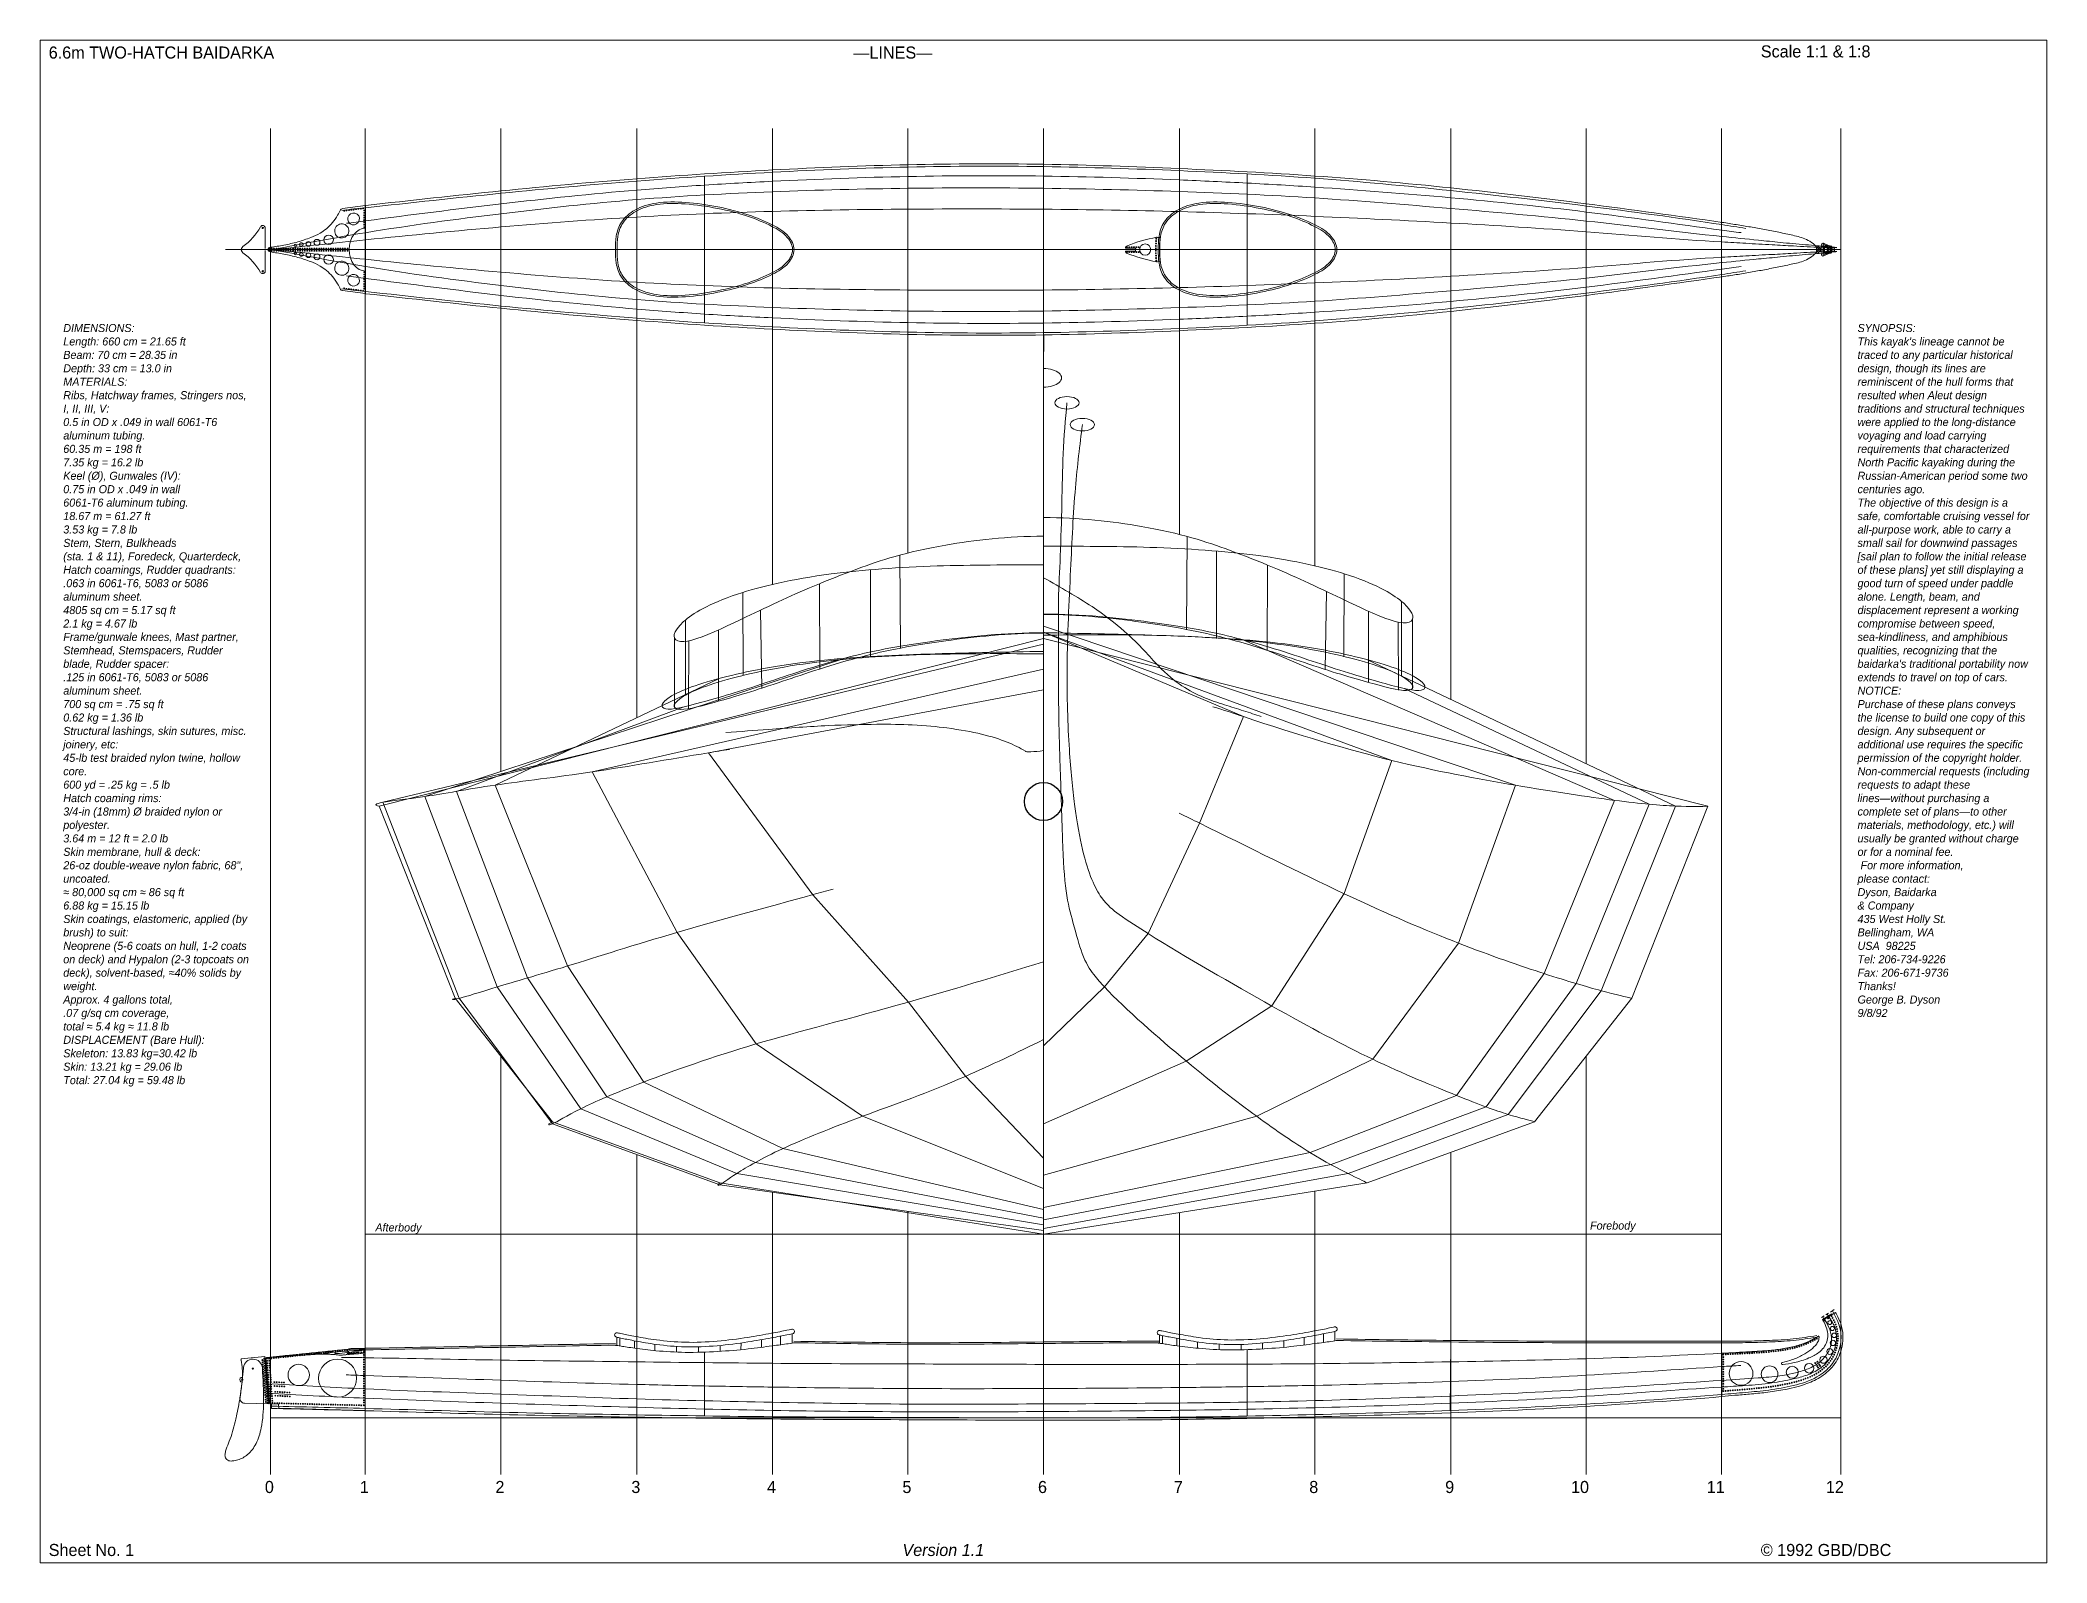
# Model space of a CAD drawing. Header units: centimetres. Extents: x -53 to 53, y -40 to 40.
import ezdxf

# ---------------------------------------------------------------- set-up
doc = ezdxf.new("R2010")
doc.units = ezdxf.units.CM
for name, color, linetype in [('construction', 7, 'Continuous'), ('Foredeck', 7, 'Continuous'), ('Hatchways', 7, 'Continuous'), ('Layer1', 7, 'Continuous'), ('Partner', 7, 'Continuous'), ('Plan', 7, 'Continuous'), ('Quarterdeck', 7, 'Continuous'), ('Rudder', 7, 'Continuous'), ('Sections', 7, 'Continuous'), ('Stem', 7, 'Continuous'), ('Stemspacer', 7, 'Continuous'), ('Stern', 7, 'Continuous'), ('Stringers', 7, 'Continuous'), ('Text', 7, 'Continuous')]:
    doc.layers.add(name, color=color, linetype=linetype)

msp = doc.modelspace()

# ---------------------------------------------------------------- texts
at = {"layer": 'Layer1', "color": 7, "lineweight": 9, "char_height": 0.635, "attachment_point": 1}
for s, insert, width in [('{\\C7;\\l\\Fplotter|b0|i0|c00|p34; 6.6m TWO-HATCH BAIDARKA\\P}', (-52.49, 39.67), 15.5575), ('{\\C7;\\l\\Fplotter|b0|i0|c00|p34;\\H1.00x;—LINES—\\P}', (-9.99, 39.67), 20.8915), ('{\\C7;\\l\\Fplotter|b0|i0|c00|p34;Scale 1:1 & 1:8 \\P}', (37.68, 39.73), 15.5575), ('{\\C7;\\l\\Fplotter|b0|i0|c00|p34; Sheet No. 1\\P}', (-52.49, -39.01), 15.5575), ('{\\C7;\\l\\Fplotter|b0|i1|c01|p34;Version 1.1\\P}', (-7.41, -39.01), 15.5575), ('{\\C7;\\l\\Fplotter|b0|i0|c00|p34;© 1992 GBD/DBC \\P}', (37.68, -39.01), 15.5575)]:
    msp.add_mtext(s, dxfattribs=dict(at, insert=insert, width=width))
at = {"layer": 'Plan', "color": 7, "lineweight": 9, "attachment_point": 1}
for s, insert, char_height, width in [('{\\C7;\\l\\Fplotter|b0|i1|c01|p34;\\H1.00x;DIMENSIONS:\\PLength: 660 cm = 21.65 ft\\PBeam: 70 cm = 28.35 in\\PDepth: 33 cm = 13.0 in\\PMATERIALS:\\P\\l\\Fplotter|b0|i0|c00|p34;\\l\\Fplotter|b0|i1|c01|p34;Ribs, Hatchway frames, Stringers nos, I, II, III, V:\\P0.5 in OD x .049 in wall 6061-T6 aluminum tubing.\\P60.35 m = 198 ft\\P7.35 kg = 16.2 lb\\P\\l\\Fplotter|b0|i0|c00|p34;\\l\\Fplotter|b0|i1|c01|p34;Keel (Ø), Gunwales (IV): \\P0.75 in OD x .049 in wall\\P6061-T6 aluminum tubing.\\P18.67 m = 61.27 ft\\P3.53 kg = 7.8 lb\\P\\l\\Fplotter|b0|i0|c00|p34;\\l\\Fplotter|b0|i1|c01|p34;Stem, Stern, Bulkheads \\P(sta. 1 & 11), Foredeck, Quarterdeck, Hatch coamings, Rudder quadrants:\\P.063 in 6061-T6, 5083 or 5086 aluminum sheet.\\P4805 sq cm = 5.17 sq ft \\P2.1 kg = 4.67 lb\\PFrame/gunwale knees, Mast partner, Stemhead, Stemspacers, Rudder blade, Rudder spacer:\\P.125 in 6061-T6, 5083 or 5086 aluminum sheet.\\P700 sq cm = .75 sq ft\\P0.62 kg = 1.36 lb\\P\\l\\Fplotter|b0|i0|c00|p34;\\l\\Fplotter|b0|i1|c01|p34;Structural lashings, skin sutures, misc. joinery, etc:\\P45-lb test braided nylon twine, hollow core.\\P600 yd = .25 kg = .5 lb\\PHatch coaming rims:\\P3/4-in (18mm) Ø braided nylon or polyester.\\P3.64 m = 12 ft = 2.0 lb\\PSkin membrane, hull & deck:\\P26-oz double-weave nylon fabric, 68", uncoated.\\P≈ 80,000 sq cm ≈ 86 sq ft\\P6.88 kg = 15.15 lb\\P\\l\\Fplotter|b0|i0|c00|p34;\\l\\Fplotter|b0|i1|c01|p34;Skin coatings, elastomeric, applied (by brush) to suit:\\PNeoprene (5-6 coats on hull, 1-2 coats on deck) and Hypalon (2-3 topcoats on deck), solvent-based, ≈40% solids by weight.\\PApprox. 4 gallons total, \\P.07 g/sq cm coverage, \\Ptotal ≈ 5.4 kg ≈ 11.8 lb\\P\\l\\Fplotter|b0|i0|c00|p34;\\l\\Fplotter|b0|i1|c01|p34;DISPLACEMENT (Bare Hull):\\PSkeleton: 13.83 kg=30.42 lb\\PSkin: 13.21 kg = 29.06 lb\\PTotal: 27.04 kg = 59.48 lb\\P}', (-51.49, 25.09), 0.42333, 9.8901), ("{\\C7;\\l\\Fplotter|b0|i1|c01|p34;\\H1.00x;SYNOPSIS:\\P\\l\\Fplotter|b0|i0|c00|p34;\\l\\Fplotter|b0|i1|c01|p34;This kayak's lineage cannot be traced to any particular historical design, though its lines are reminiscent of the hull forms that resulted when Aleut design traditions and structural techniques were applied to the long-distance voyaging and load carrying requirements that characterized North Pacific kayaking during the Russian-American period some two\\Pcenturies ago.\\PThe objective of this design is a safe, comfortable cruising vessel for all-purpose work, able to carry a small sail for downwind passages [sail plan to follow the initial release of these plans] yet still displaying a good turn of speed under paddle alone. Length, beam, and displacement represent a working compromise between speed, sea-kindliness, and amphibious qualities, recognizing that the baidarka's traditional portability now extends to travel on top of cars.\\PNOTICE:\\PPurchase of these plans conveys the license to build one copy of this design. Any subsequent or additional use requires the specific permission of the copyright holder.\\PNon-commercial requests (including requests to adapt these lines—without purchasing a complete set of plans—to other materials, methodology, etc.) will usually be granted without charge\\Por for a nominal fee.\\P For more information,\\Pplease contact:\\PDyson, Baidarka\\P& Company\\P435 West Holly St.\\PBellingham, WA\\PUSA  98225\\PTel: 206-734-9226\\PFax: 206-671-9736\\PThanks!\\PGeorge B. Dyson\\P9/8/92\\P}", (42.76, 25.09), 0.42333, 9.0055), ('{\\C7;\\l\\Fplotter|b0|i1|c01|p34;\\H1.00x;Forebody  \\P}', (28.71, -22.07), 0.4233, 7.0368), ('{\\C7;\\l\\Fplotter|b0|i1|c01|p34;\\H1.00x;  Afterbody\\P}', (-35.41, -22.17), 0.4233, 7.0368)]:
    msp.add_mtext(s, dxfattribs=dict(at, insert=insert, char_height=char_height, width=width))
at = {"layer": 'Text', "color": 7, "lineweight": 9, "char_height": 0.635, "attachment_point": 1}
for s, insert, width in [('{\\C7;\\l\\Fplotter|b0|i0|c00|p34;0\\P}', (-40.9, -35.7), 0.6055), ('{\\C7;\\l\\Fplotter|b0|i0|c00|p34;1\\P}', (-35.91, -35.7), 0.6055), ('{\\C7;\\l\\Fplotter|b0|i0|c00|p34;\\H1.00x;2\\P}', (-28.79, -35.7), 0.6055), ('{\\C7;\\l\\Fplotter|b0|i0|c00|p34;3\\P}', (-21.65, -35.7), 0.6055), ('{\\C7;\\l\\Fplotter|b0|i0|c00|p34;4\\P}', (-14.52, -35.7), 0.6055), ('{\\C7;\\l\\Fplotter|b0|i0|c00|p34;5\\P}', (-7.41, -35.7), 0.6055), ('{\\C7;\\l\\Fplotter|b0|i0|c00|p34;6\\P}', (-0.29, -35.7), 0.6055), ('{\\C7;\\l\\Fplotter|b0|i0|c00|p34;7\\P}', (6.85, -35.7), 0.6055), ('{\\C7;\\l\\Fplotter|b0|i0|c00|p34;\\H1.00x;8\\P}', (13.96, -35.7), 0.6055), ('{\\C7;\\l\\Fplotter|b0|i0|c00|p34;9\\P}', (21.1, -35.7), 0.6055), ('{\\C7;\\l\\Fplotter|b0|i0|c00|p34;\\H1.00x;10\\P}', (27.71, -35.7), 1.6555), ('{\\C7;\\l\\Fplotter|b0|i0|c00|p34;11\\P}', (34.84, -35.7), 1.6555), ('{\\C7;\\l\\Fplotter|b0|i0|c00|p34;12\\P}', (41.1, -35.7), 1.6555)]:
    msp.add_mtext(s, dxfattribs=dict(at, insert=insert, width=width))

# ---------------------------------------------------------------- linework, layer by layer
msp.add_ellipse((0, 0), major_axis=(1, 0), ratio=1)
at = {"layer": 'construction', "color": 7, "lineweight": 9}
msp.add_line((-40.63, -32.39), (41.87, -32.39), dxfattribs=at)
at = {"layer": 'Foredeck', "color": 7, "lineweight": 9}
for points in [[(35.65, 30.43), (35.9, 30.39), (36.39, 30.31), (37.14, 30.19), (37.88, 30.05), (38.63, 29.91), (39.25, 29.78), (39.73, 29.66), (40.1, 29.54), (40.45, 29.32), (40.64, 29.11), (40.74, 29)], [(35.65, 27.57), (35.9, 27.61), (36.39, 27.68), (37.14, 27.81), (37.88, 27.94), (38.63, 28.09), (39.25, 28.22), (39.73, 28.33), (40.1, 28.46), (40.45, 28.68), (40.64, 28.89), (40.74, 29)], [(11.44, 4.46), (11.14, 4.56), (10.52, 4.77), (9.51, 5.08), (8.43, 5.43), (7.28, 6.01), (6.26, 6.85), (5.32, 7.91), (4.3, 8.95), (2.57, 10.3), (0.89, 11.25), (0, 11.76)], [(35.64, -28.99), (35.88, -28.98), (36.38, -28.95), (37.12, -28.91), (37.87, -28.87), (38.62, -28.8), (39.23, -28.69), (39.72, -28.56), (40.08, -28.43), (40.43, -28.26), (40.62, -28.14), (40.73, -28.08)], [(35.64, -28.99), (35.88, -28.98), (36.38, -28.95), (37.12, -28.91), (37.87, -28.87), (38.62, -28.8), (39.23, -28.69), (39.72, -28.56), (40.08, -28.43), (40.43, -28.26), (40.62, -28.14), (40.73, -28.08)]]:
    msp.add_open_spline(points, degree=3, knots=[0, 0, 0, 0, 0.136017, 0.274135, 0.412519, 0.551185, 0.690252, 0.760385, 0.832441, 0.91058, 1, 1, 1, 1], dxfattribs=at)
at = {"layer": 'Hatchways', "color": 7, "lineweight": 9}
for p, q in [((-7.54, 12.94), (-7.51, 8.05)), ((-9.08, 12.18), (-9.09, 7.59)), ((-15.79, 10.99), (-15.78, 6.62)), ((-11.76, 11.44), (-11.75, 6.96)), ((-18.8, 9.54), (-18.8, 5.59)), ((-14.86, 10.06), (-14.8, 5.93)), ((-19.39, 8.59), (-19.39, 4.96)), ((-18.63, 8.45), (-18.64, 4.87)), ((-17.08, 9.01), (-17.07, 5.27)), ((-22.41, -28.58), (-22.41, -28.15)), ((-22.25, -28.19), (-22.25, -28.6)), ((-21.49, -28.33), (-21.49, -28.72)), ((-15.88, -28.45), (-15.89, -28.81)), ((-14.81, -28.28), (-14.81, -28.68)), ((-13.81, -28.09), (-13.81, -28.54)), ((-13.2, -28.44), (-13.2, -27.97)), ((6.09, -28.45), (6.09, -28.03)), ((-20.42, -28.52), (-20.42, -28.85)), ((-19.28, -28.63), (-19.28, -28.93)), ((-18.13, -28.65), (-18.13, -28.94)), ((-16.99, -28.58), (-16.99, -28.89))]:
    msp.add_line(p, q, dxfattribs=at)
for points, knots in [([(-22.48, 29), (-22.48, 28.76), (-22.48, 28.26), (-22.2, 27.46), (-21.43, 26.81), (-20.23, 26.48), (-18.74, 26.49), (-17.12, 26.72), (-15.58, 27.12), (-14.33, 27.62), (-13.41, 28.16), (-12.97, 29), (-13.41, 29.83), (-14.33, 30.38), (-15.58, 30.88), (-17.12, 31.28), (-18.74, 31.51), (-20.23, 31.52), (-21.43, 31.18), (-22.2, 30.53), (-22.48, 29.73), (-22.48, 29.24), (-22.48, 29)], [0, 0, 0, 0, 0.030333, 0.063475, 0.104491, 0.155059, 0.220228, 0.293819, 0.36459, 0.42361, 0.467596, 0.5, 0.532404, 0.57639, 0.63541, 0.706181, 0.779772, 0.844941, 0.895509, 0.936525, 0.969667, 1, 1, 1, 1]), ([(-22.4, 29), (-22.4, 28.76), (-22.4, 28.28), (-22.13, 27.51), (-21.38, 26.88), (-20.22, 26.56), (-18.75, 26.56), (-17.12, 26.81), (-15.59, 27.19), (-14.36, 27.7), (-13.48, 28.21), (-13.06, 29), (-13.48, 29.79), (-14.36, 30.29), (-15.59, 30.81), (-17.12, 31.19), (-18.75, 31.43), (-20.22, 31.44), (-21.38, 31.11), (-22.13, 30.49), (-22.4, 29.71), (-22.4, 29.23), (-22.4, 29)], [0, 0, 0, 0, 0.030416, 0.06271, 0.103132, 0.153648, 0.219187, 0.293811, 0.366807, 0.425735, 0.469548, 0.5, 0.530452, 0.574265, 0.633193, 0.706189, 0.780813, 0.846352, 0.896868, 0.93729, 0.969584, 1, 1, 1, 1]), ([(6.03, 29), (6.03, 28.76), (6.03, 28.26), (6.3, 27.46), (7.08, 26.81), (8.27, 26.48), (9.76, 26.49), (11.39, 26.72), (12.93, 27.12), (14.18, 27.62), (15.1, 28.16), (15.54, 29), (15.1, 29.83), (14.18, 30.38), (12.93, 30.88), (11.39, 31.28), (9.76, 31.51), (8.27, 31.52), (7.08, 31.18), (6.3, 30.53), (6.03, 29.73), (6.03, 29.24), (6.03, 29)], [0, 0, 0, 0, 0.030333, 0.063475, 0.104491, 0.155059, 0.220228, 0.293819, 0.36459, 0.42361, 0.467596, 0.5, 0.532404, 0.57639, 0.63541, 0.706181, 0.779772, 0.844941, 0.895509, 0.936525, 0.969667, 1, 1, 1, 1]), ([(6.11, 29), (6.11, 28.76), (6.11, 28.28), (6.38, 27.51), (7.13, 26.89), (8.29, 26.56), (9.76, 26.57), (11.38, 26.81), (12.91, 27.19), (14.14, 27.7), (15.03, 28.21), (15.45, 29), (15.03, 29.78), (14.14, 30.29), (12.91, 30.81), (11.38, 31.19), (9.76, 31.43), (8.29, 31.44), (7.13, 31.11), (6.38, 30.49), (6.11, 29.71), (6.11, 29.23), (6.11, 29)], [0, 0, 0, 0, 0.03051, 0.062873, 0.103279, 0.153647, 0.219416, 0.294086, 0.367017, 0.425808, 0.469501, 0.499996, 0.530491, 0.574183, 0.632975, 0.705905, 0.78074, 0.846354, 0.896722, 0.937128, 0.969491, 1, 1, 1, 1]), ([(0, 14.92), (0, 14.92), (1.83, 14.92), (6.3, 14.4), (10.37, 13.05), (14.49, 11.26), (17.53, 9.71), (19.48, 9.11), (19.53, 10.17), (16.91, 11.79), (11.92, 12.98), (5.73, 13.42), (1.87, 13.41), (0, 13.41)], [0, 0, 0, 0, 0, 0.060903, 0.148531, 0.266385, 0.412377, 0.561627, 0.692703, 0.793736, 0.874581, 0.939168, 1, 1, 1, 1]), ([(0, 12.43), (-1.87, 12.43), (-5.73, 12.44), (-11.92, 12), (-16.91, 10.81), (-19.53, 9.19), (-19.48, 8.13), (-17.53, 8.73), (-14.49, 10.28), (-10.37, 12.07), (-6.3, 13.42), (-1.83, 13.94), (0, 13.94)], [0, 0, 0, 0, 0.060832, 0.125419, 0.206264, 0.307297, 0.438373, 0.587623, 0.733615, 0.851469, 0.939097, 1, 1, 1, 1]), ([(0, 9.85), (1.99, 9.85), (6.69, 9.36), (11.02, 8.46), (15.03, 7.03), (18.24, 6.1), (20.1, 5.63), (20.18, 6.35), (17.47, 7.45), (12.28, 8.47), (5.88, 8.76), (1.9, 8.83), (0, 8.87)], [0, 0, 0, 0, 0.064807, 0.15278, 0.27082, 0.412362, 0.559544, 0.689881, 0.791019, 0.87305, 0.939335, 1, 1, 1, 1]), ([(0, 9.83), (0, 9.83), (1.83, 9.83), (6.28, 9.34), (10.37, 8.46), (14.49, 7), (17.54, 6.11), (19.48, 5.63), (19.54, 6.35), (16.91, 7.45), (11.91, 8.45), (5.73, 8.8), (1.87, 8.76), (0, 8.74)], [0, 0, 0, 0, 0, 0.06099, 0.148374, 0.265955, 0.411815, 0.561484, 0.692711, 0.793446, 0.874258, 0.938982, 1, 1, 1, 1]), ([(0, 7.89), (-1.9, 7.85), (-5.88, 7.78), (-12.28, 7.49), (-17.47, 6.47), (-20.18, 5.37), (-20.1, 4.65), (-18.24, 5.12), (-15.03, 6.05), (-11.02, 7.48), (-6.69, 8.38), (-1.99, 8.87), (0, 8.87), (0, 8.87)], [0, 0, 0, 0, 0.060665, 0.12695, 0.208981, 0.310119, 0.440456, 0.587638, 0.72918, 0.84722, 0.935193, 1, 1, 1, 1, 1]), ([(0, 7.76), (-1.87, 7.77), (-5.73, 7.79), (-11.91, 7.45), (-16.91, 6.45), (-19.54, 5.35), (-19.46, 4.64), (-17.54, 5.12), (-14.49, 6.02), (-10.37, 7.48), (-6.28, 8.36), (-1.83, 8.85), (0, 8.85)], [0, 0, 0, 0, 0.061022, 0.125747, 0.206561, 0.307297, 0.438835, 0.588178, 0.73404, 0.851624, 0.939009, 1, 1, 1, 1]), ([(-22.49, -28.56), (-22.49, -28.57), (-22.5, -28.57), (-22.22, -28.61), (-21.44, -28.74), (-20.25, -28.88), (-18.76, -28.97), (-17.13, -28.91), (-15.59, -28.79), (-14.34, -28.61), (-13.43, -28.5), (-12.98, -28.41), (-13.43, -28.5), (-14.34, -28.61), (-15.59, -28.79), (-17.13, -28.91), (-18.76, -28.97), (-20.25, -28.88), (-21.44, -28.74), (-22.22, -28.61), (-22.5, -28.57), (-22.49, -28.57), (-22.49, -28.56)], [0, 0, 0, 0, 0.030333, 0.063475, 0.104491, 0.155059, 0.220228, 0.293819, 0.36459, 0.42361, 0.467596, 0.5, 0.532404, 0.57639, 0.63541, 0.706181, 0.779772, 0.844941, 0.895509, 0.936525, 0.969667, 1, 1, 1, 1]), ([(-22.41, -27.91), (-22.41, -27.91), (-22.41, -27.91), (-22.14, -27.97), (-21.39, -28.12), (-20.23, -28.32), (-18.76, -28.45), (-17.14, -28.38), (-15.61, -28.18), (-14.38, -27.96), (-13.5, -27.79), (-13.07, -27.7), (-13.5, -27.79), (-14.38, -27.96), (-15.61, -28.18), (-17.14, -28.38), (-18.76, -28.45), (-20.23, -28.32), (-21.39, -28.12), (-22.14, -27.97), (-22.41, -27.91), (-22.41, -27.91), (-22.41, -27.91)], [0, 0, 0, 0, 0.030416, 0.06271, 0.103132, 0.153648, 0.219187, 0.293811, 0.366807, 0.425735, 0.469548, 0.5, 0.530452, 0.574265, 0.633193, 0.706189, 0.780813, 0.846352, 0.896868, 0.93729, 0.969584, 1, 1, 1, 1]), ([(-22.41, -28.15), (-22.41, -28.15), (-22.41, -28.15), (-22.14, -28.21), (-21.39, -28.36), (-20.23, -28.56), (-18.76, -28.69), (-17.14, -28.62), (-15.61, -28.42), (-14.38, -28.2), (-13.5, -28.03), (-13.07, -27.94), (-13.5, -28.03), (-14.38, -28.2), (-15.61, -28.42), (-17.14, -28.62), (-18.76, -28.69), (-20.23, -28.56), (-21.39, -28.36), (-22.14, -28.21), (-22.41, -28.15), (-22.41, -28.15), (-22.41, -28.15)], [0, 0, 0, 0, 0.030416, 0.06271, 0.103132, 0.153648, 0.219187, 0.293811, 0.366807, 0.425735, 0.469548, 0.5, 0.530452, 0.574265, 0.633193, 0.706189, 0.780813, 0.846352, 0.896868, 0.93729, 0.969584, 1, 1, 1, 1]), ([(6.01, -28.44), (6.01, -28.44), (6.01, -28.45), (6.29, -28.49), (7.06, -28.62), (8.26, -28.75), (9.75, -28.84), (11.37, -28.78), (12.91, -28.67), (14.17, -28.49), (15.08, -28.38), (15.52, -28.29), (15.08, -28.38), (14.17, -28.49), (12.91, -28.67), (11.37, -28.78), (9.75, -28.84), (8.26, -28.75), (7.06, -28.62), (6.29, -28.49), (6.01, -28.45), (6.01, -28.44), (6.01, -28.44)], [0, 0, 0, 0, 0.030333, 0.063475, 0.104491, 0.155059, 0.220228, 0.293819, 0.36459, 0.42361, 0.467596, 0.5, 0.532404, 0.57639, 0.63541, 0.706181, 0.779772, 0.844941, 0.895509, 0.936525, 0.969667, 1, 1, 1, 1]), ([(6.09, -27.79), (6.09, -27.79), (6.09, -27.79), (6.36, -27.85), (7.11, -27.99), (8.27, -28.2), (9.75, -28.33), (11.37, -28.25), (12.9, -28.06), (14.13, -27.84), (15.01, -27.67), (15.43, -27.58), (15.01, -27.67), (14.13, -27.84), (12.9, -28.06), (11.37, -28.25), (9.75, -28.33), (8.27, -28.2), (7.11, -27.99), (6.36, -27.85), (6.09, -27.79), (6.09, -27.79), (6.09, -27.79)], [0, 0, 0, 0, 0.030416, 0.06271, 0.103132, 0.153648, 0.219187, 0.293811, 0.366807, 0.425735, 0.469548, 0.5, 0.530452, 0.574265, 0.633193, 0.706189, 0.780813, 0.846352, 0.896868, 0.93729, 0.969584, 1, 1, 1, 1]), ([(6.09, -28.03), (6.09, -28.03), (6.09, -28.03), (6.36, -28.09), (7.11, -28.23), (8.27, -28.44), (9.75, -28.57), (11.37, -28.49), (12.9, -28.3), (14.13, -28.08), (15.01, -27.91), (15.43, -27.82), (15.01, -27.91), (14.13, -28.08), (12.9, -28.3), (11.37, -28.49), (9.75, -28.57), (8.27, -28.44), (7.11, -28.23), (6.36, -28.09), (6.09, -28.03), (6.09, -28.03), (6.09, -28.03)], [0, 0, 0, 0, 0.030416, 0.06271, 0.103132, 0.153648, 0.219187, 0.293811, 0.366807, 0.425735, 0.469548, 0.5, 0.530452, 0.574265, 0.633193, 0.706189, 0.780813, 0.846352, 0.896868, 0.93729, 0.969584, 1, 1, 1, 1])]:
    msp.add_open_spline(points, degree=3, knots=knots, dxfattribs=at)
at = {"layer": 'Layer1', "color": 7, "lineweight": 9}
for p, q in [((-52.7, -40), (-52.7, 40)), ((-52.7, 40), (52.7, 40)), ((52.7, 40), (52.7, -40)), ((-17.81, 25.15), (-17.81, 32.85)), ((10.69, 25.02), (10.69, 32.98)), ((0.01, 24.52), (0, 22.75)), ((40.92, -27.22), (41.41, -26.92)), ((40.92, -27.22), (40.94, -27.25)), ((41.41, -26.92), (41.43, -26.96)), ((5.03, -28.36), (6.09, -28.36)), ((21.39, -28.4), (21.37, -32)), ((28.5, -28.44), (28.5, -31.67)), ((-28.5, -28.68), (-28.5, -32.09)), ((-21.36, -28.74), (-21.36, -32.23)), ((-17.81, -28.93), (-17.81, -32.28)), ((-14.24, -28.6), (-14.24, -32.33)), ((-7.13, -28.52), (-7.13, -32.37)), ((0, -28.48), (0, -32.39)), ((7.14, -28.62), (7.14, -32.35)), ((10.69, -32.29), (10.69, -28.81)), ((14.25, -28.48), (14.25, -32.22)), ((52.7, -40), (-52.7, -40))]:
    msp.add_line(p, q, dxfattribs=at)
at = {"layer": 'Partner', "color": 7, "lineweight": 9}
for p, q in [((6.12, 29.63), (5.98, 29.64)), ((4.83, 29.08), (4.3, 29.08)), ((4.83, 28.92), (4.3, 28.92)), ((4.83, 29.08), (4.83, 29)), ((4.83, 28.92), (4.83, 29)), ((6.12, 28.37), (5.98, 28.35))]:
    msp.add_line(p, q, dxfattribs=at)
at = {"layer": 'Partner', "color": 7, "lineweight": 9, "extrusion": (0, 0, -1)}
for centre in [(-5.92, 29.57), (-4.38, 29.12), (-4.5, 29.12), (-4.63, 29.12), (-4.75, 29.12), (-4.88, 29.12), (-5, 29.12), (-5.91, 29.32), (-5.9, 29.19), (-5.9, 29.06), (-5.91, 29.45)]:
    msp.add_circle(centre, 0.025, dxfattribs=at)
at = {"layer": 'Partner', "color": 7, "lineweight": 9}
for centre, radius in [((4.38, 28.87), 0.025), ((4.5, 28.87), 0.025), ((4.63, 28.87), 0.025), ((4.75, 28.87), 0.025), ((4.88, 28.87), 0.025), ((5, 28.87), 0.025), ((5.34, 29), 0.294), ((5.9, 28.94), 0.025), ((5.9, 28.81), 0.025), ((5.91, 28.68), 0.025), ((5.91, 28.55), 0.025), ((5.92, 28.42), 0.025)]:
    msp.add_circle(centre, radius, dxfattribs=at)
for centre, radius, start, end in [((7.67, 20.68), 9.13, 100.9309, 111.0525), ((4.43, 28.92), 0.125, 180, 251.7144), ((5.96, 28.48), 0.125, 257.3179, 278.2887)]:
    msp.add_arc(centre, radius, start, end, dxfattribs=at)
at = {"layer": 'Partner', "color": 7, "lineweight": 9, "extrusion": (0, 0, -1)}
for centre, radius, start, end in [((-5.96, 29.52), 0.125, 77.3179, 98.2887), ((-4.43, 29.08), 0.125, 0, 71.7144), ((-7.67, 37.32), 9.13, 280.9309, 291.0525)]:
    msp.add_arc(centre, radius, start, end, dxfattribs=at)
at = {"layer": 'Partner', "color": 7, "lineweight": 9}
msp.add_ellipse((0, 2.77), major_axis=(-0.947, -0.126), ratio=0.102207, start_param=6.2818, end_param=7.852597, dxfattribs=at)
for points, knots in [([(6.09, 29), (6.09, 29.06), (6.09, 29.17), (6.1, 29.38), (6.11, 29.53), (6.12, 29.63)], [0, 0, 0, 0, 0.280108, 0.552357, 1, 1, 1, 1]), ([(6.09, 29), (6.09, 28.94), (6.09, 28.82), (6.1, 28.62), (6.11, 28.47), (6.12, 28.37)], [0, 0, 0, 0, 0.280108, 0.552357, 1, 1, 1, 1]), ([(-16.68, 3.62), (-15.93, 3.68), (-14.07, 3.82), (-11.26, 4.01), (-8.78, 4.07), (-6.62, 4.04), (-4.82, 3.85), (-3.15, 3.55), (-1.85, 3.13), (-1.24, 2.81), (-0.95, 2.65)], [0, 0, 0, 0, 0.073093, 0.181384, 0.284917, 0.376983, 0.499412, 0.66407, 0.833918, 1, 1, 1, 1]), ([(-13.12, -28.36), (-11.12, -28.39), (-6.75, -28.47), (-0.7, -28.4), (3.35, -28.37), (5.03, -28.36)], [0, 0, 0, 0, 0.330179, 0.722881, 1, 1, 1, 1]), ([(-13.12, -28.44), (-11.12, -28.47), (-6.75, -28.55), (-0.7, -28.48), (3.35, -28.45), (5.03, -28.44)], [0, 0, 0, 0, 0.330179, 0.722881, 1, 1, 1, 1])]:
    msp.add_open_spline(points, degree=3, knots=knots, dxfattribs=at)
at = {"layer": 'Plan', "color": 7, "lineweight": 9}
for p, q in [((-40.61, 35.36), (-40.61, -35.36)), ((-35.63, -35.36), (-35.63, 35.36)), ((-28.5, 31.96), (-28.5, 35.36)), ((-21.36, 35.36), (-21.36, 4.41)), ((-14.24, 35.36), (-14.24, 33.06)), ((-7.13, 33.34), (-7.13, 35.36)), ((0, 35.36), (0, 33.36)), ((7.14, 35.36), (7.14, 33.15)), ((14.25, 32.75), (14.25, 35.36)), ((21.39, 35.36), (21.39, 32.1)), ((28.5, 31.29), (28.5, 35.36)), ((35.62, 30.31), (35.62, 35.36)), ((41.89, 35.36), (41.89, -35.36)), ((-14.24, 33.06), (-14.24, 24.94)), ((-7.13, 24.66), (-7.13, 33.34)), ((0, 33.36), (0, -22.74)), ((7.14, 33.15), (7.14, 24.85)), ((14.25, 25.25), (14.25, 32.75)), ((-28.5, 26.04), (-28.5, 31.96)), ((-21.36, 25.4), (-21.36, 32.6)), ((21.39, 32.1), (21.39, 25.9)), ((28.5, 26.71), (28.5, 31.29)), ((35.62, 27.68), (35.62, 30.31)), ((-42.97, 29), (41.89, 29)), ((35.62, -35.36), (35.62, 28.46)), ((41.09, 29.21), (41.2, 29.17)), ((41.09, 28.78), (41.2, 28.83)), ((41.32, 29.12), (41.44, 29.07)), ((41.32, 28.88), (41.44, 28.93)), ((28.5, 1.99), (28.5, 27.49)), ((-28.5, 1.58), (-28.5, 26.82)), ((21.39, 26.68), (21.39, 5.37)), ((-14.24, 25.71), (-14.24, 11.41)), ((-7.13, 13.05), (-7.13, 25.44)), ((7.14, 25.63), (7.14, 14.03)), ((14.25, 12.38), (14.25, 26.03)), ((-28.5, -35.36), (-28.5, -13.4)), ((28.5, -35.36), (28.5, -13.4)), ((-21.36, -18.56), (-21.36, -35.36)), ((21.39, -18.45), (21.39, -35.36)), ((-14.24, -20.53), (-14.24, -35.36)), ((14.25, -35.36), (14.25, -20.48)), ((-7.13, -35.36), (-7.13, -21.54)), ((7.14, -21.61), (7.14, -35.36)), ((0, -22.74), (0, -35.36)), ((5.03, -28.44), (6.09, -28.44))]:
    msp.add_line(p, q, dxfattribs=at)
for centre, start, end in [((-22.41, -28.03), 72.702, 272.4714), ((-13.2, -27.85), 269.6846, 114.4761), ((6.09, -27.91), 72.702, 272.4714), ((15.31, -27.72), 269.6846, 114.4761)]:
    msp.add_arc(centre, 0.12, start, end, dxfattribs=at)
for centre, major_axis, ratio, start_param, end_param in [((41.25, 29), (0, -0.358), 0.856496, 4.258464, 5.293047), ((41.01, 28.95), (0, 0.025), 0.856331, 4.712389, 10.995574), ((41.02, 28.76), (0, 0.0794), 0.856331, 5.005592, 6.865166), ((41.06, 28.88), (0, 0.025), 0.856331, 4.712389, 10.995574), ((41.19, 28.95), (0, 0.025), 0.856331, 4.712389, 10.995574), ((41.26, 28.85), (0, 0.0794), 0.856331, 5.00233, 8.151319), ((41.36, 28.95), (0, 0.025), 0.856331, 4.712389, 10.995574), ((41.52, 29), (0, -0.119), 0.856331, 4.146796, 5.41287)]:
    msp.add_ellipse(centre, major_axis=major_axis, ratio=ratio, start_param=start_param, end_param=end_param, dxfattribs=at)
at = {"layer": 'Plan', "color": 7, "lineweight": 9, "extrusion": (0, 0, -1)}
for centre, major_axis, start_param, end_param in [((41.02, 29.24), (0, -0.0794), 5.004886, 6.86446), ((41.01, 29.05), (0, -0.025), 4.712389, 10.995574), ((41.06, 29.12), (0, -0.025), 4.712389, 10.995574), ((41.19, 29.05), (0, -0.025), 4.712389, 10.995574), ((41.26, 29.14), (0, -0.0794), 5.001625, 8.150614), ((41.36, 29.05), (0, -0.025), 4.712389, 10.995574)]:
    msp.add_ellipse(centre, major_axis=major_axis, ratio=0.856331, start_param=start_param, end_param=end_param, dxfattribs=at)
at = {"layer": 'Plan', "color": 7, "lineweight": 9}
for points in [[(-35.61, 31.32), (-33.24, 31.58), (-28.49, 32.11), (-21.37, 32.75), (-14.24, 33.21), (-7.11, 33.5), (0.02, 33.53), (7.14, 33.27), (16.66, 32.79), (26.17, 31.76), (33.27, 30.76), (35.65, 30.43)], [(-35.61, 26.68), (-33.24, 26.42), (-28.49, 25.89), (-21.37, 25.25), (-14.24, 24.79), (-7.11, 24.5), (0.02, 24.47), (7.14, 24.72), (16.66, 25.2), (26.17, 26.24), (33.27, 27.23), (35.65, 27.57)]]:
    msp.add_open_spline(points, degree=3, knots=[0, 0, 0, 0, 0.100221, 0.200261, 0.300113, 0.39983, 0.499473, 0.599088, 0.698955, 0.899286, 1, 1, 1, 1], dxfattribs=at)
at = {"layer": 'Quarterdeck', "color": 7, "lineweight": 9}
for p, q in [((-36.83, 31.15), (-35.62, 31.31)), ((-35.62, 31.31), (-35.62, 30.13)), ((-40.73, 29), (-36.47, 29)), ((-40.73, 29), (-36.47, 29)), ((-35.62, 26.69), (-35.62, 27.87)), ((-36.83, 26.85), (-35.62, 26.69)), ((-40.75, -29.21), (-36.49, -28.77)), ((-36.85, -29.09), (-35.64, -28.99)), ((-35.64, -28.99), (-35.63, -28.83))]:
    msp.add_line(p, q, dxfattribs=at)
for centre, major_axis, ratio, start_param, end_param in [((-36.82, 31.03), (-0.0939, -0.0727), 0.986376, 4.183072, 5.178781), ((-36.73, 31.04), (0.0177, 0.0139), 0.986133, 5.619718405482762, 11.90290371266235), ((-36.61, 31.06), (0.0177, 0.0139), 0.986133, 5.619718405488946, 11.90290371266853), ((-36.24, 30.61), (-0.246, -0.192), 0.986133, 4.988255, 11.27144), ((-36.48, 31.07), (0.0177, 0.0139), 0.986133, 5.619718405545169, 11.90290371272475), ((-36.36, 31.09), (0.0177, 0.0139), 0.986133, 5.619718405488946, 11.90290371266853), ((-36.24, 31.1), (0.0177, 0.0139), 0.986133, 5.619718405488946, 11.90290371266853), ((-36.11, 31.12), (0.0177, 0.0139), 0.986133, 5.619718405482762, 11.90290371266235), ((-35.99, 31.14), (0.0177, 0.0139), 0.986133, 5.619718405488946, 11.90290371266853), ((-35.86, 31.15), (0.0177, 0.0139), 0.986133, 5.619718405545169, 11.90290371272475), ((-35.74, 31.17), (0.0177, 0.0139), 0.986133, 5.619718405488946, 11.90290371266853), ((-35.68, 31.05), (0.0177, 0.0139), 0.986133, 5.619718405488946, 11.90290371266853), ((-35.68, 30.93), (0.0177, 0.0139), 0.986133, 5.619718405488946, 11.90290371266853), ((-35.68, 30.8), (0.0177, 0.0139), 0.986133, 5.619718405488946, 11.90290371266853), ((-35.68, 30.68), (0.0177, 0.0139), 0.986133, 5.619718405538983, 11.90290371271857), ((-35.68, 30.55), (0.0177, 0.0139), 0.986133, 5.619718405538983, 11.90290371271857), ((-38.16, 29.38), (-0.123, -0.096), 0.986133, 5.619718405504127, 11.90290371268371), ((-37.55, 29.51), (-0.197, -0.154), 0.986133, 5.619718405502479, 11.90290371268206), ((-36.86, 29.98), (-0.295, -0.231), 0.986133, 5.145357, 11.428542), ((-35.68, 30.43), (0.0177, 0.0139), 0.986133, 5.619718405488946, 11.90290371266853), ((-35.68, 30.31), (0.0177, 0.0139), 0.986133, 5.619718405488946, 11.90290371266853), ((-35.68, 30.18), (0.0177, 0.0139), 0.986133, 5.619718405488946, 11.90290371266853), ((-40.61, 29), (-0.0941, -0.0735), 0.986133, 4.048922, 5.619718), ((-40.67, 29.06), (0.0177, 0.0139), 0.986133, 5.619718405488913, 11.9029037126685), ((-40.54, 29.06), (0.0177, 0.0139), 0.986133, 5.619718405482734, 11.90290371266232), ((-40.42, 29.06), (0.0177, 0.0139), 0.986133, 5.619718405482724, 11.90290371266231), ((-40.29, 29.06), (0.0177, 0.0139), 0.986133, 5.619718405482777, 11.90290371266236), ((-40.17, 29.06), (0.0177, 0.0139), 0.986133, 5.619718405482777, 11.90290371266236), ((-40.04, 29.06), (0.0177, 0.0139), 0.986133, 5.619718405538999, 11.90290371271859), ((-39.92, 29.06), (0.0177, 0.0139), 0.986133, 5.619718405482777, 11.90290371266236), ((-39.79, 29.06), (0.0177, 0.0139), 0.986133, 5.619718405482777, 11.90290371266236), ((-39.67, 29.06), (0.0177, 0.0139), 0.986133, 5.619718405482777, 11.90290371266236), ((-39.55, 29.06), (0.0177, 0.0139), 0.986133, 5.619718405482777, 11.90290371266236), ((-39.42, 29.06), (0.0177, 0.0139), 0.986133, 5.619718405538999, 11.90290371271859), ((-39.3, 29.22), (-0.0492, -0.0385), 0.986133, 5.619718405488408, 11.90290371266799), ((-39.3, 29.06), (0.0177, 0.0139), 0.986133, 5.619718405482777, 11.90290371266236), ((-39.17, 29.06), (0.0177, 0.0139), 0.986133, 5.619718405482777, 11.90290371266236), ((-38.98, 29.26), (-0.0739, -0.0577), 0.986133, 5.619718405501113, 11.9029037126807), ((-39.05, 29.06), (0.0177, 0.0139), 0.986133, 5.619718405482777, 11.90290371266236), ((-38.92, 29.06), (0.0177, 0.0139), 0.986133, 5.619718405482777, 11.90290371266236), ((-38.8, 29.06), (0.0177, 0.0139), 0.986133, 5.619718405538999, 11.90290371271859), ((-38.61, 29.3), (-0.0985, -0.077), 0.986133, 5.619718405507538, 11.90290371268712), ((-38.68, 29.06), (0.0177, 0.0139), 0.986133, 5.619718405482777, 11.90290371266236), ((-38.55, 29.06), (0.0177, 0.0139), 0.986133, 5.619718405482777, 11.90290371266236), ((-38.43, 29.06), (0.0177, 0.0139), 0.986133, 5.619718405538999, 11.90290371271859), ((-38.3, 29.06), (0.0177, 0.0139), 0.986133, 5.619718405482777, 11.90290371266236), ((-38.18, 29.06), (0.0177, 0.0139), 0.986133, 5.619718405482777, 11.90290371266236), ((-38.05, 29.06), (0.0177, 0.0139), 0.986133, 5.619718405482777, 11.90290371266236), ((-37.93, 29.06), (0.0177, 0.0139), 0.986133, 5.619718405482777, 11.90290371266236), ((-37.81, 29.06), (0.0177, 0.0139), 0.986133, 5.619718405538999, 11.90290371271859), ((-37.68, 29.06), (0.0177, 0.0139), 0.986133, 5.619718405482777, 11.90290371266236), ((-37.56, 29.06), (0.0177, 0.0139), 0.986133, 5.619718405482777, 11.90290371266236), ((-37.43, 29.06), (0.0177, 0.0139), 0.986133, 5.619718405482777, 11.90290371266236), ((-37.31, 29.06), (0.0177, 0.0139), 0.986133, 5.619718405482777, 11.90290371266236), ((-37.18, 29.06), (0.0177, 0.0139), 0.986133, 5.619718405538999, 11.90290371271859), ((-37.06, 29.06), (0.0177, 0.0139), 0.986133, 5.619718405482777, 11.90290371266236), ((-36.94, 29.06), (0.0177, 0.0139), 0.986133, 5.619718405482777, 11.90290371266236), ((-36.81, 29.06), (0.0177, 0.0139), 0.986133, 5.619718405482777, 11.90290371266236), ((-36.69, 29.06), (0.0177, 0.0139), 0.986133, 5.619718405482777, 11.90290371266236), ((-36.56, 29.06), (0.0177, 0.0139), 0.986133, 5.619718405538999, 11.90290371271859), ((-35.61, 29), (0.01, -1.13), 0.765309, 4.708861, 6.268486), ((-35.63, -28.68), (-0.863, -0.088), 0.170284, 6.280777, 7.840402), ((-35.63, -28.68), (-0.863, -0.088), 0.170284, 6.280777, 7.840402)]:
    msp.add_ellipse(centre, major_axis=major_axis, ratio=ratio, start_param=start_param, end_param=end_param, dxfattribs=at)
at = {"layer": 'Quarterdeck', "color": 7, "lineweight": 9, "extrusion": (0, 0, -1)}
for centre, major_axis, ratio, start_param, end_param in [((-35.61, 29), (0.01, 1.13), 0.765309, 4.708861, 6.268486), ((-40.61, 29), (-0.0941, 0.0735), 0.986133, 4.048922, 5.619718), ((-40.67, 28.94), (0.0177, -0.0139), 0.986133, 5.619718405488913, 11.9029037126685), ((-40.54, 28.94), (0.0177, -0.0139), 0.986133, 5.619718405482734, 11.90290371266232), ((-40.42, 28.94), (0.0177, -0.0139), 0.986133, 5.619718405482724, 11.90290371266231), ((-40.29, 28.94), (0.0177, -0.0139), 0.986133, 5.619718405482777, 11.90290371266236), ((-40.17, 28.94), (0.0177, -0.0139), 0.986133, 5.619718405482777, 11.90290371266236), ((-40.04, 28.94), (0.0177, -0.0139), 0.986133, 5.619718405538999, 11.90290371271859), ((-39.92, 28.94), (0.0177, -0.0139), 0.986133, 5.619718405482777, 11.90290371266236), ((-39.79, 28.94), (0.0177, -0.0139), 0.986133, 5.619718405482777, 11.90290371266236), ((-39.67, 28.94), (0.0177, -0.0139), 0.986133, 5.619718405482777, 11.90290371266236), ((-39.55, 28.94), (0.0177, -0.0139), 0.986133, 5.619718405482777, 11.90290371266236), ((-39.42, 28.94), (0.0177, -0.0139), 0.986133, 5.619718405538999, 11.90290371271859), ((-39.3, 28.78), (-0.0492, 0.0385), 0.986133, 5.619718405488408, 11.90290371266799), ((-39.3, 28.94), (0.0177, -0.0139), 0.986133, 5.619718405482777, 11.90290371266236), ((-39.17, 28.94), (0.0177, -0.0139), 0.986133, 5.619718405482777, 11.90290371266236), ((-38.98, 28.74), (-0.0739, 0.0577), 0.986133, 5.619718405501113, 11.9029037126807), ((-39.05, 28.94), (0.0177, -0.0139), 0.986133, 5.619718405482777, 11.90290371266236), ((-38.92, 28.94), (0.0177, -0.0139), 0.986133, 5.619718405482777, 11.90290371266236), ((-38.8, 28.94), (0.0177, -0.0139), 0.986133, 5.619718405538999, 11.90290371271859), ((-38.61, 28.7), (-0.0985, 0.077), 0.986133, 5.619718405507538, 11.90290371268712), ((-38.68, 28.94), (0.0177, -0.0139), 0.986133, 5.619718405482777, 11.90290371266236), ((-38.55, 28.94), (0.0177, -0.0139), 0.986133, 5.619718405482777, 11.90290371266236), ((-38.43, 28.94), (0.0177, -0.0139), 0.986133, 5.619718405538999, 11.90290371271859), ((-38.3, 28.94), (0.0177, -0.0139), 0.986133, 5.619718405482777, 11.90290371266236), ((-38.16, 28.62), (-0.123, 0.096), 0.986133, 5.619718405504127, 11.90290371268371), ((-38.18, 28.94), (0.0177, -0.0139), 0.986133, 5.619718405482777, 11.90290371266236), ((-38.05, 28.94), (0.0177, -0.0139), 0.986133, 5.619718405482777, 11.90290371266236), ((-37.93, 28.94), (0.0177, -0.0139), 0.986133, 5.619718405482777, 11.90290371266236), ((-37.81, 28.94), (0.0177, -0.0139), 0.986133, 5.619718405538999, 11.90290371271859), ((-37.55, 28.48), (-0.197, 0.154), 0.986133, 5.619718405502479, 11.90290371268206), ((-37.68, 28.94), (0.0177, -0.0139), 0.986133, 5.619718405482777, 11.90290371266236), ((-37.56, 28.94), (0.0177, -0.0139), 0.986133, 5.619718405482777, 11.90290371266236), ((-37.43, 28.94), (0.0177, -0.0139), 0.986133, 5.619718405482777, 11.90290371266236), ((-37.31, 28.94), (0.0177, -0.0139), 0.986133, 5.619718405482777, 11.90290371266236), ((-37.18, 28.94), (0.0177, -0.0139), 0.986133, 5.619718405538999, 11.90290371271859), ((-37.06, 28.94), (0.0177, -0.0139), 0.986133, 5.619718405482777, 11.90290371266236), ((-36.94, 28.94), (0.0177, -0.0139), 0.986133, 5.619718405482777, 11.90290371266236), ((-36.81, 28.94), (0.0177, -0.0139), 0.986133, 5.619718405482777, 11.90290371266236), ((-36.69, 28.94), (0.0177, -0.0139), 0.986133, 5.619718405482777, 11.90290371266236), ((-36.56, 28.94), (0.0177, -0.0139), 0.986133, 5.619718405538999, 11.90290371271859), ((-36.86, 28.02), (-0.295, 0.231), 0.986133, 5.145357, 11.428542), ((-36.24, 27.39), (-0.246, 0.192), 0.986133, 4.988255, 11.27144), ((-35.68, 27.81), (0.0177, -0.0139), 0.986133, 5.619718405488946, 11.90290371266853), ((-35.68, 27.69), (0.0177, -0.0139), 0.986133, 5.619718405488946, 11.90290371266853), ((-35.68, 27.57), (0.0177, -0.0139), 0.986133, 5.619718405488946, 11.90290371266853), ((-35.68, 27.44), (0.0177, -0.0139), 0.986133, 5.619718405538983, 11.90290371271857), ((-36.82, 26.96), (-0.0939, 0.0727), 0.986376, 4.183072, 5.178781), ((-36.73, 26.96), (0.0177, -0.0139), 0.986133, 5.619718405482762, 11.90290371266235), ((-36.61, 26.94), (0.0177, -0.0139), 0.986133, 5.619718405488946, 11.90290371266853), ((-36.48, 26.93), (0.0177, -0.0139), 0.986133, 5.619718405545169, 11.90290371272475), ((-36.36, 26.91), (0.0177, -0.0139), 0.986133, 5.619718405488946, 11.90290371266853), ((-36.24, 26.89), (0.0177, -0.0139), 0.986133, 5.619718405488946, 11.90290371266853), ((-36.11, 26.88), (0.0177, -0.0139), 0.986133, 5.619718405482762, 11.90290371266235), ((-35.99, 26.86), (0.0177, -0.0139), 0.986133, 5.619718405488946, 11.90290371266853), ((-35.86, 26.85), (0.0177, -0.0139), 0.986133, 5.619718405545169, 11.90290371272475), ((-35.74, 26.83), (0.0177, -0.0139), 0.986133, 5.619718405488946, 11.90290371266853), ((-35.68, 27.19), (0.0177, -0.0139), 0.986133, 5.619718405488946, 11.90290371266853), ((-35.68, 27.07), (0.0177, -0.0139), 0.986133, 5.619718405488946, 11.90290371266853), ((-35.68, 26.95), (0.0177, -0.0139), 0.986133, 5.619718405488946, 11.90290371266853), ((-35.68, 27.32), (0.0177, -0.0139), 0.986133, 5.619718405545169, 11.90290371272475), ((-40.63, -29.2), (-0.119, -0.012), 0.130753, 4.712389, 6.283185), ((-40.63, -29.2), (-0.119, -0.012), 0.130753, 4.712389, 6.283185), ((-36.87, -28.94), (-0.373, -0.039), 0.130753, 6.218132, 12.501317), ((-36.87, -28.94), (-0.373, -0.039), 0.130753, 6.218132, 12.501317), ((-36.83, -29.08), (-0.118, -0.012), 0.130036, 4.729464, 5.725172), ((-36.83, -29.08), (-0.118, -0.012), 0.130036, 4.729464, 5.725172), ((-36.26, -28.96), (-0.311, -0.032), 0.130753, 6.189914268585919, 12.47309957576551), ((-36.26, -28.96), (-0.311, -0.032), 0.130753, 6.189914268585919, 12.47309957576551)]:
    msp.add_ellipse(centre, major_axis=major_axis, ratio=ratio, start_param=start_param, end_param=end_param, dxfattribs=at)
for centre, major_axis in [((-40.68, -29.21), (0.0224, 0.0023)), ((-40.68, -29.21), (0.0224, 0.0023)), ((-40.56, -29.2), (0.0224, 0.0023)), ((-40.56, -29.2), (0.0224, 0.0023)), ((-40.43, -29.19), (0.0224, 0.0023)), ((-40.43, -29.19), (0.0224, 0.0023)), ((-40.31, -29.18), (0.0224, 0.0023)), ((-40.31, -29.18), (0.0224, 0.0023)), ((-40.18, -29.16), (0.0224, 0.0023)), ((-40.18, -29.16), (0.0224, 0.0023)), ((-40.06, -29.15), (0.0224, 0.0023)), ((-40.06, -29.15), (0.0224, 0.0023)), ((-39.93, -29.14), (0.0224, 0.0023)), ((-39.93, -29.14), (0.0224, 0.0023)), ((-39.81, -29.12), (0.0224, 0.0023)), ((-39.81, -29.12), (0.0224, 0.0023)), ((-39.69, -29.11), (0.0224, 0.0023)), ((-39.69, -29.11), (0.0224, 0.0023)), ((-39.56, -29.1), (0.0224, 0.0023)), ((-39.56, -29.1), (0.0224, 0.0023)), ((-39.44, -29.09), (0.0224, 0.0023)), ((-39.44, -29.09), (0.0224, 0.0023)), ((-39.32, -29.09), (-0.0622, -0.0064)), ((-39.32, -29.09), (-0.0622, -0.0064)), ((-39.31, -29.07), (0.0224, 0.0023)), ((-39.31, -29.07), (0.0224, 0.0023)), ((-39.19, -29.06), (0.0224, 0.0023)), ((-39.19, -29.06), (0.0224, 0.0023)), ((-39.06, -29.05), (0.0224, 0.0023)), ((-39.06, -29.05), (0.0224, 0.0023)), ((-39, -29.07), (-0.0933, -0.0097)), ((-39, -29.07), (-0.0933, -0.0097)), ((-38.94, -29.03), (0.0224, 0.0023)), ((-38.94, -29.03), (0.0224, 0.0023)), ((-38.81, -29.02), (0.0224, 0.0023)), ((-38.81, -29.02), (0.0224, 0.0023)), ((-38.62, -29.03), (-0.124, -0.013)), ((-38.62, -29.03), (-0.124, -0.013)), ((-38.69, -29.01), (0.0224, 0.0023)), ((-38.69, -29.01), (0.0224, 0.0023)), ((-38.57, -29), (0.0224, 0.0023)), ((-38.57, -29), (0.0224, 0.0023)), ((-38.44, -28.98), (0.0224, 0.0023)), ((-38.44, -28.98), (0.0224, 0.0023)), ((-38.32, -28.97), (0.0224, 0.0023)), ((-38.32, -28.97), (0.0224, 0.0023)), ((-38.17, -29), (-0.155, -0.016)), ((-38.17, -29), (-0.155, -0.016)), ((-38.19, -28.96), (0.0224, 0.0023)), ((-38.19, -28.96), (0.0224, 0.0023)), ((-38.07, -28.94), (0.0224, 0.0023)), ((-38.07, -28.94), (0.0224, 0.0023)), ((-37.94, -28.93), (0.0224, 0.0023)), ((-37.94, -28.93), (0.0224, 0.0023)), ((-37.82, -28.92), (0.0224, 0.0023)), ((-37.82, -28.92), (0.0224, 0.0023)), ((-37.57, -28.95), (-0.249, -0.026)), ((-37.57, -28.95), (-0.249, -0.026)), ((-37.7, -28.9), (0.0224, 0.0023)), ((-37.7, -28.9), (0.0224, 0.0023)), ((-37.57, -28.89), (0.0224, 0.0023)), ((-37.57, -28.89), (0.0224, 0.0023)), ((-37.45, -28.88), (0.0224, 0.0023)), ((-37.45, -28.88), (0.0224, 0.0023)), ((-37.32, -28.87), (0.0224, 0.0023)), ((-37.32, -28.87), (0.0224, 0.0023)), ((-37.2, -28.85), (0.0224, 0.0023)), ((-37.2, -28.85), (0.0224, 0.0023)), ((-37.07, -28.84), (0.0224, 0.0023)), ((-37.07, -28.84), (0.0224, 0.0023)), ((-36.95, -28.83), (0.0224, 0.0023)), ((-36.95, -28.83), (0.0224, 0.0023)), ((-36.83, -28.81), (0.0224, 0.0023)), ((-36.83, -28.81), (0.0224, 0.0023)), ((-36.74, -29.07), (0.0224, 0.0023)), ((-36.74, -29.07), (0.0224, 0.0023)), ((-36.7, -28.8), (0.0224, 0.0023)), ((-36.7, -28.8), (0.0224, 0.0023)), ((-36.62, -29.06), (0.0224, 0.0023)), ((-36.62, -29.06), (0.0224, 0.0023)), ((-36.58, -28.79), (0.0224, 0.0023)), ((-36.58, -28.79), (0.0224, 0.0023)), ((-36.5, -29.05), (0.0224, 0.0023)), ((-36.5, -29.05), (0.0224, 0.0023)), ((-36.37, -29.04), (0.0224, 0.0023)), ((-36.37, -29.04), (0.0224, 0.0023)), ((-36.25, -29.03), (0.0224, 0.0023)), ((-36.25, -29.03), (0.0224, 0.0023)), ((-36.13, -29.02), (0.0224, 0.0023)), ((-36.13, -29.02), (0.0224, 0.0023)), ((-36, -29.01), (0.0224, 0.0023)), ((-36, -29.01), (0.0224, 0.0023)), ((-35.88, -29), (0.0224, 0.0023)), ((-35.88, -29), (0.0224, 0.0023)), ((-35.76, -28.98), (0.0224, 0.0023)), ((-35.76, -28.98), (0.0224, 0.0023)), ((-35.69, -28.85), (0.0224, 0.0023)), ((-35.69, -28.85), (0.0224, 0.0023)), ((-35.69, -28.86), (0.0224, 0.0023)), ((-35.69, -28.86), (0.0224, 0.0023)), ((-35.7, -28.88), (0.0224, 0.0023)), ((-35.7, -28.88), (0.0224, 0.0023)), ((-35.7, -28.9), (0.0224, 0.0023)), ((-35.7, -28.9), (0.0224, 0.0023)), ((-35.7, -28.91), (0.0224, 0.0023)), ((-35.7, -28.91), (0.0224, 0.0023)), ((-35.7, -28.93), (0.0224, 0.0023)), ((-35.7, -28.93), (0.0224, 0.0023)), ((-35.7, -28.95), (0.0224, 0.0023)), ((-35.7, -28.95), (0.0224, 0.0023)), ((-35.7, -28.96), (0.0224, 0.0023)), ((-35.7, -28.96), (0.0224, 0.0023))]:
    msp.add_ellipse(centre, major_axis=major_axis, ratio=0.130753, dxfattribs=at)
at = {"layer": 'Quarterdeck', "color": 7, "lineweight": 9}
for points in [[(-36.92, 31.08), (-36.97, 30.99), (-37.1, 30.76), (-37.33, 30.41), (-37.65, 30.1), (-38.03, 29.83), (-38.54, 29.6), (-39.18, 29.39), (-39.89, 29.23), (-40.37, 29.15), (-40.61, 29.12)], [(-36.92, 26.91), (-36.97, 27.01), (-37.1, 27.24), (-37.33, 27.59), (-37.65, 27.9), (-38.03, 28.17), (-38.54, 28.4), (-39.18, 28.6), (-39.89, 28.77), (-40.37, 28.84), (-40.61, 28.88)], [(-36.94, -29.09), (-36.99, -29.09), (-37.11, -29.07), (-37.34, -29.05), (-37.66, -29.04), (-38.05, -29.04), (-38.56, -29.07), (-39.19, -29.1), (-39.9, -29.16), (-40.39, -29.2), (-40.63, -29.22)], [(-36.94, -29.09), (-36.99, -29.09), (-37.11, -29.07), (-37.34, -29.05), (-37.66, -29.04), (-38.05, -29.04), (-38.56, -29.07), (-39.19, -29.1), (-39.9, -29.16), (-40.39, -29.2), (-40.63, -29.22)]]:
    msp.add_open_spline(points, degree=3, knots=[0, 0, 0, 0, 0.073093, 0.181384, 0.284917, 0.376983, 0.499412, 0.66407, 0.833918, 1, 1, 1, 1], dxfattribs=at)
at = {"layer": 'Rudder', "color": 7, "lineweight": 9}
for p, q in [((-40.89, 29.06), (-40.89, 30.14)), ((-40.89, 28.94), (-40.89, 27.86)), ((-40.9, -29.17), (-42.14, -29.29)), ((-40.9, -29.17), (-40.89, -29.29)), ((-40.9, -29.18), (-40.9, -29.17)), ((-40.9, -29.17), (-40.9, -29.17)), ((-40.9, -29.19), (-40.9, -29.18)), ((-40.9, -29.21), (-40.9, -29.19)), ((-40.9, -29.23), (-40.71, -31.65)), ((-42.03, -29.77), (-42.07, -30.25)), ((-40.71, -31.65), (-41.97, -31.62))]:
    msp.add_line(p, q, dxfattribs=at)
for centre, radius in [((-41.03, -29.35), 0.0225), ((-41.02, -29.47), 0.0225), ((-40.94, -29.28), 0.0225), ((-40.93, -29.4), 0.0225), ((-40.92, -29.52), 0.0225), ((-42.09, -30.38), 0.0397), ((-41.53, -29.8), 0.03), ((-41.01, -29.59), 0.0225), ((-41, -29.71), 0.0225), ((-40.99, -29.84), 0.0225), ((-40.98, -29.96), 0.0225), ((-40.97, -30.08), 0.0225), ((-40.96, -30.2), 0.0225), ((-40.95, -30.33), 0.0225), ((-40.94, -30.45), 0.0225), ((-40.93, -30.57), 0.0225), ((-40.91, -29.65), 0.0225), ((-40.9, -29.77), 0.0225), ((-40.9, -29.89), 0.0225), ((-40.89, -30.01), 0.0225), ((-40.88, -30.14), 0.0225), ((-40.87, -30.26), 0.0225), ((-40.86, -30.38), 0.0225), ((-40.85, -30.5), 0.0225), ((-40.92, -30.69), 0.0225), ((-40.91, -30.81), 0.0225), ((-40.9, -30.94), 0.0225), ((-40.89, -31.06), 0.0225), ((-40.88, -31.18), 0.0225), ((-40.87, -31.3), 0.0225), ((-40.86, -31.43), 0.0225), ((-40.85, -31.55), 0.0225), ((-40.84, -30.62), 0.0225), ((-40.83, -30.75), 0.0225), ((-40.82, -30.87), 0.0225), ((-40.81, -30.99), 0.0225), ((-40.8, -31.11), 0.0225), ((-40.79, -31.24), 0.0225), ((-40.78, -31.36), 0.0225), ((-40.77, -31.48), 0.0225), ((-40.76, -31.6), 0.0225)]:
    msp.add_circle(centre, radius, dxfattribs=at)
at = {"layer": 'Rudder', "color": 7, "lineweight": 9, "extrusion": (0, 0, -1)}
for start, end in [(6.3446, 175.5326), (3.746, 6.3446)]:
    msp.add_arc((41.53, -29.8), 0.5, start, end, dxfattribs=at)
at = {"layer": 'Rudder', "color": 7, "lineweight": 9}
for centre, radius, start, end in [((-42.09, -30.38), 0.125, 80.7609, 267.8463), ((-41.96, -31.37), 0.25, 170.9871, 268.5945)]:
    msp.add_arc(centre, radius, start, end, dxfattribs=at)
for centre, major_axis, ratio, start_param, end_param in [((-44.31, 32.14), (0, -3.75), 0.994672, 0.649418, 1.024058), ((-41.9, 29.03), (0, -0.25), 0.994672, 5.113812, 5.629268), ((-40.88, 28.94), (0, -0.0625), 0.077893, 4.655857, 4.970016), ((-40.88, 28.94), (0, -0.0625), 0.077893, 4.687086, 5.001245), ((-40.88, 28.94), (0, 0.0625), 0.077893, 0, 0.314159), ((-40.88, 28.94), (0, 0.0625), 0.077893, 0.025303, 0.339463), ((-40.88, 28.94), (0, 0.0625), 0.077893, 0.056532, 0.370691), ((-41.01, 27.86), (0, -0.125), 0.994672, 5.254189, 7.851618)]:
    msp.add_ellipse(centre, major_axis=major_axis, ratio=ratio, start_param=start_param, end_param=end_param, dxfattribs=at)
at = {"layer": 'Rudder', "color": 7, "lineweight": 9, "extrusion": (0, 0, -1)}
for centre, major_axis, ratio, start_param, end_param in [((-41.01, 30.14), (0, 0.125), 0.994672, 5.254189, 7.851618), ((-41.9, 28.96), (0, 0.25), 0.994672, 5.113812, 5.629268), ((-44.31, 25.85), (0, 3.75), 0.994672, 0.649418, 1.024058), ((-40.88, 29.06), (0, 0.0625), 0.077893, 4.655857, 4.970016), ((-40.88, 29.06), (0, 0.0625), 0.077893, 4.687086, 5.001245), ((-40.88, 29.06), (0, -0.0625), 0.077893, 0, 0.314159), ((-40.88, 29.06), (0, -0.0625), 0.077893, 0.025303, 0.339463), ((-40.88, 29.06), (0, -0.0625), 0.077893, 0.056532, 0.370691)]:
    msp.add_ellipse(centre, major_axis=major_axis, ratio=ratio, start_param=start_param, end_param=end_param, dxfattribs=at)
at = {"layer": 'Rudder', "color": 7, "lineweight": 9}
for centre in [(-41.01, 30.14), (-41.01, 27.86)]:
    msp.add_ellipse(centre, major_axis=(0, 0.0397), ratio=0.994672, dxfattribs=at)
for points, knots in [([(-42.14, 29), (-42.14, 29), (-42.14, 29), (-42.14, 29.01), (-42.14, 29.02), (-42.13, 29.04), (-42.13, 29.05), (-42.12, 29.06)], [0, 0, 0, 0, 0.235521, 0.421586, 0.610194, 0.800203, 1, 1, 1, 1]), ([(-42.14, 29), (-42.14, 29), (-42.14, 29), (-42.14, 28.99), (-42.14, 28.97), (-42.13, 28.96), (-42.13, 28.94), (-42.12, 28.94)], [0, 0, 0, 0, 0.235521, 0.421586, 0.610194, 0.800203, 1, 1, 1, 1]), ([(-42.15, -29.36), (-42.1, -29.66), (-42.04, -30.04), (-42.11, -30.58), (-42.15, -30.94), (-42.19, -31.21), (-42.21, -31.33)], [0, 0, 0, 0, 0.452327, 0.578674, 0.821576, 1, 1, 1, 1]), ([(-42.15, -29.36), (-42.15, -29.36), (-42.16, -29.34), (-42.15, -29.32), (-42.15, -29.31), (-42.15, -29.3), (-42.14, -29.3), (-42.14, -29.29)], [0, 0, 0, 0, 0.235521, 0.421586, 0.610194, 0.800203, 1, 1, 1, 1]), ([(-42.15, -29.36), (-42.15, -29.36), (-42.16, -29.34), (-42.15, -29.32), (-42.15, -29.31), (-42.15, -29.3), (-42.14, -29.3), (-42.14, -29.29)], [0, 0, 0, 0, 0.235521, 0.421586, 0.610194, 0.800203, 1, 1, 1, 1]), ([(-41.03, -29.76), (-41, -30.36), (-40.94, -31.41), (-41.02, -32.76), (-41.3, -33.72), (-41.74, -34.31), (-42.22, -34.59), (-42.59, -34.66), (-42.86, -34.65), (-43.01, -34.45), (-42.99, -34.23), (-42.91, -33.96), (-42.68, -33.43), (-42.52, -32.84), (-42.34, -32.07), (-42.2, -31.37), (-42.13, -30.77), (-42.1, -30.5)], [0, 0, 0, 0, 0.177384, 0.310925, 0.396734, 0.468487, 0.52585, 0.555486, 0.57966, 0.601203, 0.620689, 0.641157, 0.685717, 0.790516, 0.820418, 0.920801, 1, 1, 1, 1])]:
    msp.add_open_spline(points, degree=3, knots=knots, dxfattribs=at)
at = {"layer": 'Sections', "color": 7, "lineweight": 9}
for p, q in [((-35.61, 31.2), (-35.61, 30.51)), ((-35.61, 31.2), (-35.61, 29)), ((-35.61, 30.51), (-35.61, 29.89)), ((-35.61, 29.51), (-35.61, 29.89)), ((-35.61, 29), (-35.61, 29.51)), ((-35.61, 26.8), (-35.61, 29)), ((-35.61, 29), (-35.61, 28.49)), ((-35.61, 28.49), (-35.61, 28.11)), ((-35.61, 27.49), (-35.61, 28.11)), ((-35.61, 26.8), (-35.61, 27.49)), ((-34.9, -0.24), (0, 8.56)), ((0, 9.22), (24.8, 0.86)), ((0, 8.89), (18.3, 2.16)), ((0, 8.89), (10.5, 4.46)), ((34.9, -0.24), (0, 8.56)), ((30, 0.06), (10.43, 8.52)), ((-34.7, -0.04), (0, 8.26)), ((-32.5, 0.26), (-10.37, 7.55)), ((33.2, -0.24), (17.02, 7.45)), ((-28.8, 0.86), (-17.07, 6.45)), ((-23.7, 1.56), (0, 6.96)), ((-17.6, 2.56), (0, 5.86)), ((18.95, 5.94), (31.82, -0.14)), ((-18.93, 4.96), (-30.83, 0.53)), ((8.2, -1.14), (10.5, 4.46)), ((-17.6, 2.56), (-12.11, -4.9)), ((15.8, -4.84), (18.3, 2.16)), ((-23.7, 1.56), (-19.25, -6.88)), ((-28.7, -9.74), (-32.5, 0.26)), ((-30.83, 0.53), (-27.11, -9.27)), ((-25, -8.64), (-28.8, 0.86)), ((21.8, -7.44), (24.8, 0.86)), ((26.3, -9.04), (30, 0.06)), ((-30.9, -10.34), (-34.9, -0.24)), ((-30.7, -10.34), (-34.7, -0.04)), ((31.82, -0.14), (27.98, -9.57)), ((29.3, -9.94), (33.2, -0.24)), ((30.9, -10.34), (34.9, -0.24)), ((5.5, -6.94), (8.2, -1.14)), ((-12.11, -4.9), (-7.1, -10.54)), ((12, -10.74), (15.8, -4.84)), ((-15.1, -12.74), (-19.25, -6.88)), ((3.2, -9.74), (5.5, -6.94)), ((17.3, -13.54), (21.8, -7.44)), ((-27.11, -9.27), (-22.94, -15.52)), ((-21, -14.74), (-25, -8.64)), ((21.7, -15.44), (26.3, -9.04)), ((-25.8, -16.84), (-30.9, -10.34)), ((-25.8, -16.94), (-30.7, -10.34)), ((-24.3, -16.14), (-28.7, -9.74)), ((-24.3, -16.14), (-28.7, -9.74)), ((0, -12.84), (3.2, -9.74)), ((27.98, -9.57), (23.25, -16.05)), ((24.4, -16.44), (29.3, -9.94)), ((25.8, -16.84), (30.9, -10.34)), ((-4.1, -14.44), (-7.1, -10.54)), ((7.5, -13.64), (12, -10.74)), ((-9.5, -16.54), (-15.1, -12.74)), ((0, -16.94), (7.5, -13.64)), ((11.2, -16.54), (17.3, -13.54)), ((-13.7, -18.24), (-21, -14.74)), ((0, -18.74), (-4.1, -14.44)), ((-22.94, -15.52), (-15.13, -18.96)), ((14, -18.44), (21.7, -15.44)), ((-17, -20.04), (-25.8, -16.84)), ((-16.1, -19.54), (-24.3, -16.14)), ((-16.1, -19.54), (-24.3, -16.14)), ((0, -20.34), (-9.5, -16.54)), ((0, -19.64), (11.2, -16.54)), ((23.25, -16.05), (15.11, -19.08)), ((16, -19.54), (24.4, -16.44)), ((17, -20.04), (25.8, -16.84)), ((-17, -20.14), (-25.8, -16.94)), ((-15.13, -18.96), (0, -21.89)), ((0, -21.44), (-13.7, -18.24)), ((0, -21.34), (14, -18.44)), ((0, -22.24), (-16.1, -19.54)), ((15.11, -19.08), (0, -21.98)), ((0, -22.44), (16, -19.54)), ((0, -22.74), (-17, -20.04)), ((0, -22.54), (-17, -20.14)), ((0, -22.74), (17, -20.04)), ((35.62, -28.99), (35.62, -28.44)), ((35.62, -28.44), (35.62, -28.99)), ((-35.63, -29.23), (-35.63, -28.82)), ((-35.63, -29.23), (-35.63, -28.82)), ((-35.63, -29.23), (-35.63, -30.16)), ((-35.63, -29.23), (-35.63, -30.16)), ((35.62, -29.69), (35.62, -28.99)), ((35.62, -29.69), (35.62, -28.99)), ((-35.63, -30.16), (-35.63, -30.87)), ((-35.63, -30.16), (-35.63, -30.87)), ((35.62, -30.42), (35.62, -29.69)), ((35.62, -30.42), (35.62, -29.69)), ((35.62, -30.77), (35.62, -30.42)), ((35.62, -30.77), (35.62, -30.42)), ((-35.63, -31.35), (-35.63, -30.87)), ((-35.63, -31.35), (-35.63, -30.87)), ((-35.63, -31.89), (-35.63, -31.35)), ((-35.63, -31.89), (-35.63, -31.35)), ((35.62, -31.15), (35.62, -30.77)), ((35.62, -31.15), (35.62, -30.77))]:
    msp.add_line(p, q, dxfattribs=at)
at = {"layer": 'Stem', "color": 7, "lineweight": 9}
for p, q in [((41.61, -26.85), (40.94, -27.25)), ((35.64, -29), (35.64, -31.26))]:
    msp.add_line(p, q, dxfattribs=at)
for centre, radius in [((41.03, -27.26), 0.025), ((41.21, -27.15), 0.025), ((41.3, -27.38), 0.1), ((41.4, -27.04), 0.025), ((41.45, -27.14), 0.0225), ((41.51, -27.25), 0.0225), ((41.56, -27.36), 0.0225), ((40.17, -28.45), 0.0225), ((40.29, -28.4), 0.0225), ((40.4, -28.34), 0.0225), ((40.51, -28.28), 0.0225), ((40.62, -28.22), 0.0225), ((41.44, -27.69), 0.109), ((41.47, -28.45), 0.141), ((41.53, -28.05), 0.119), ((41.61, -27.48), 0.0225), ((41.65, -27.6), 0.0225), ((41.68, -27.72), 0.0225), ((41.7, -27.84), 0.0225), ((41.7, -28.47), 0.0225), ((41.72, -27.97), 0.0225), ((41.72, -28.34), 0.0225), ((41.73, -28.09), 0.0225), ((41.73, -28.22), 0.0225), ((35.71, -29.06), 0.025), ((35.71, -29.19), 0.0225), ((35.71, -29.32), 0.0225), ((35.71, -29.44), 0.0225), ((35.84, -29.05), 0.0225), ((35.96, -29.04), 0.0225), ((36.64, -30.05), 0.625), ((36.09, -29.04), 0.0225), ((36.21, -29.03), 0.0225), ((36.34, -29.02), 0.0225), ((36.46, -29.02), 0.0225), ((36.59, -29.01), 0.0225), ((36.71, -29.01), 0.0225), ((36.84, -29), 0.0225), ((36.97, -28.99), 0.0225), ((37.09, -28.99), 0.0225), ((37.22, -28.98), 0.0225), ((37.34, -28.97), 0.0225), ((37.47, -28.96), 0.0225), ((37.59, -28.96), 0.0225), ((37.72, -28.95), 0.0225), ((37.84, -28.94), 0.0225), ((37.97, -28.93), 0.0225), ((38.1, -28.92), 0.0225), ((38.22, -28.9), 0.0225), ((38.35, -28.89), 0.0225), ((38.47, -28.88), 0.0225), ((38.6, -28.86), 0.0225), ((38.72, -28.84), 0.0225), ((38.84, -28.83), 0.0225), ((38.97, -28.81), 0.0225), ((39.09, -28.78), 0.0225), ((39.22, -28.76), 0.0225), ((39.34, -28.73), 0.0225), ((39.46, -28.7), 0.0225), ((39.58, -28.67), 0.0225), ((39.7, -28.63), 0.0225), ((39.82, -28.59), 0.0225), ((39.94, -28.55), 0.0225), ((40.06, -28.5), 0.0225), ((40.54, -29.51), 0.025), ((40.65, -29.44), 0.025), ((40.97, -29.33), 0.188), ((41.3, -28.9), 0.156), ((41.26, -29.49), 0.0225), ((41.34, -29.39), 0.0225), ((41.41, -29.29), 0.0225), ((41.47, -29.18), 0.0225), ((41.53, -29.07), 0.0225), ((41.58, -28.95), 0.0225), ((41.62, -28.83), 0.0225), ((41.65, -28.71), 0.0225), ((41.68, -28.59), 0.0225), ((35.71, -29.57), 0.0225), ((35.71, -29.7), 0.0225), ((35.71, -29.83), 0.0225), ((35.71, -29.96), 0.0225), ((35.71, -30.09), 0.0225), ((35.71, -30.21), 0.0225), ((35.71, -30.34), 0.0225), ((35.71, -30.47), 0.0225), ((38.14, -30.09), 0.438), ((39.33, -29.99), 0.312), ((39.19, -30.57), 0.0225), ((39.31, -30.54), 0.0225), ((39.44, -30.51), 0.0225), ((39.56, -30.48), 0.0225), ((39.68, -30.44), 0.0225), ((39.8, -30.41), 0.0225), ((39.92, -30.37), 0.0225), ((40.22, -29.78), 0.25), ((40.03, -30.32), 0.0225), ((40.15, -30.28), 0.0225), ((40.27, -30.23), 0.0225), ((40.38, -30.18), 0.0225), ((40.49, -30.12), 0.0225), ((40.6, -30.06), 0.0225), ((40.64, -29.66), 0.025), ((40.69, -29.74), 0.025), ((40.71, -29.99), 0.0225), ((40.75, -29.59), 0.025), ((40.79, -29.66), 0.025), ((40.81, -29.92), 0.025), ((40.91, -29.84), 0.025), ((41, -29.76), 0.0225), ((41.1, -29.68), 0.0225), ((41.18, -29.59), 0.0225), ((35.71, -30.6), 0.0225), ((35.71, -30.73), 0.0225), ((35.71, -30.86), 0.0225), ((35.71, -30.98), 0.025), ((35.83, -30.97), 0.0225), ((35.96, -30.96), 0.0225), ((36.08, -30.95), 0.0225), ((36.21, -30.94), 0.0225), ((36.33, -30.93), 0.0225), ((36.46, -30.92), 0.0225), ((36.58, -30.91), 0.0225), ((36.71, -30.9), 0.0225), ((36.83, -30.89), 0.0225), ((36.96, -30.88), 0.0225), ((37.08, -30.87), 0.0225), ((37.21, -30.86), 0.0225), ((37.33, -30.84), 0.0225), ((37.46, -30.83), 0.0225), ((37.58, -30.82), 0.0225), ((37.71, -30.81), 0.0225), ((37.83, -30.79), 0.0225), ((37.96, -30.78), 0.0225), ((38.08, -30.76), 0.0225), ((38.21, -30.75), 0.0225), ((38.21, -30.75), 0.0225), ((38.33, -30.73), 0.0225), ((38.45, -30.71), 0.0225), ((38.58, -30.69), 0.0225), ((38.7, -30.67), 0.0225), ((38.82, -30.64), 0.0225), ((38.95, -30.62), 0.0225), ((39.07, -30.6), 0.0225)]:
    msp.add_circle(centre, radius, dxfattribs=at)
msp.add_arc((38.82, -29.53), 0.06, 104.7735, 279.3134, dxfattribs=at)
for points, knots in [([(41.61, -26.85), (41.63, -26.89), (41.73, -27.08), (41.91, -27.47), (42.02, -28.03), (41.96, -28.62), (41.82, -29.12), (41.57, -29.56), (41.22, -29.95), (40.71, -30.34), (39.9, -30.69), (38.94, -30.91), (37.96, -31.06), (37.12, -31.13), (36.35, -31.2), (35.86, -31.24), (35.64, -31.26)], [0, 0, 0, 0, 0.014411, 0.069691, 0.139531, 0.19937, 0.259392, 0.308405, 0.36522, 0.426102, 0.518575, 0.649038, 0.747939, 0.840969, 0.924989, 1, 1, 1, 1]), ([(40.94, -27.25), (41.02, -27.4), (41.2, -27.75), (41.23, -28.42), (40.78, -28.97), (40.15, -29.28), (39.5, -29.49), (39.03, -29.56), (38.83, -29.59)], [0, 0, 0, 0, 0.126735, 0.303098, 0.482476, 0.636891, 0.842496, 1, 1, 1, 1]), ([(35.64, -29), (36.05, -28.98), (36.67, -28.95), (37.5, -28.9), (38.13, -28.86), (38.76, -28.78), (39.31, -28.68), (39.74, -28.56), (40.06, -28.45), (40.34, -28.32), (40.56, -28.19), (40.7, -28.11), (40.73, -28.09)], [0, 0, 0, 0, 0.236386, 0.358079, 0.477588, 0.599005, 0.717792, 0.80055, 0.852162, 0.910384, 0.977312, 1, 1, 1, 1]), ([(38.81, -29.48), (38.99, -29.43), (39.36, -29.33), (39.87, -29.11), (40.29, -28.83), (40.59, -28.56), (40.72, -28.32), (40.74, -28.19), (40.75, -28.12), (40.73, -28.1), (40.73, -28.09)], [0, 0, 0, 0, 0.219608, 0.453684, 0.65317, 0.825405, 0.919778, 0.968633, 0.986558, 1, 1, 1, 1])]:
    msp.add_open_spline(points, degree=3, knots=knots, dxfattribs=at)
at = {"layer": 'Stemspacer', "color": 7, "lineweight": 9}
for p, q in [((40.85, 29.01), (40.61, 29.01)), ((40.85, 28.99), (40.61, 28.99)), ((40.7, 29.16), (40.78, 29.06)), ((40.7, 28.83), (40.78, 28.94))]:
    msp.add_line(p, q, dxfattribs=at)
for centre, major_axis, ratio, start_param, end_param in [((40.85, 29), (0, -0.45), 0.541618, 4.501878, 4.85082), ((40.66, 28.8), (0.001, 0.0794), 0.541633, 5.00917, 7.126115), ((40.81, 29.12), (0, -0.0794), 0.541618, 5.927752, 7.618409), ((40.66, 29.01), (0, 0.351), 0.541618, 4.709894, 4.937795)]:
    msp.add_ellipse(centre, major_axis=major_axis, ratio=ratio, start_param=start_param, end_param=end_param, dxfattribs=at)
at = {"layer": 'Stemspacer', "color": 7, "lineweight": 9, "extrusion": (0, 0, -1)}
for centre, major_axis, ratio, start_param, end_param in [((40.85, 29), (0, 0.45), 0.541618, 4.504632, 4.853574), ((40.66, 29.2), (0.001, -0.0794), 0.541593, 5.012162, 7.129107), ((40.81, 28.87), (0, 0.0794), 0.541618, 5.930969, 7.621625), ((40.66, 28.99), (0, -0.351), 0.541618, 4.712389, 4.94029)]:
    msp.add_ellipse(centre, major_axis=major_axis, ratio=ratio, start_param=start_param, end_param=end_param, dxfattribs=at)
at = {"layer": 'Stern', "color": 7, "lineweight": 9}
for p, q in [((-40.85, -29.25), (-40.66, -31.63)), ((-36.5, -28.77), (-40.82, -29.22)), ((-35.63, -28.75), (-36.5, -28.77)), ((-35.64, -28.75), (-35.64, -31.99)), ((-40.18, -31.66), (-40.64, -31.65)), ((-40.56, -31.65), (-40.56, -31.89)), ((-40.18, -31.66), (-40.16, -31.88)), ((-40.16, -31.88), (-35.63, -31.99))]:
    msp.add_line(p, q, dxfattribs=at)
for centre, radius in [((-40.79, -29.27), 0.0225), ((-40.78, -29.39), 0.0225), ((-40.77, -29.51), 0.0225), ((-40.68, -29.27), 0.025), ((-40.67, -29.39), 0.0225), ((-40.66, -29.52), 0.0225), ((-40.56, -29.26), 0.0225), ((-40.43, -29.24), 0.0225), ((-40.31, -29.23), 0.0225), ((-40.18, -29.22), 0.0225), ((-40.06, -29.2), 0.0225), ((-39.93, -29.19), 0.0225), ((-39.81, -29.18), 0.0225), ((-39.69, -29.17), 0.0225), ((-39.56, -29.15), 0.0225), ((-39.44, -29.14), 0.0225), ((-39.31, -29.13), 0.0225), ((-39.19, -29.11), 0.0225), ((-39.06, -29.1), 0.0225), ((-38.94, -29.09), 0.0225), ((-38.82, -29.08), 0.0225), ((-38.69, -29.06), 0.0225), ((-38.57, -29.05), 0.0225), ((-38.44, -29.04), 0.0225), ((-38.32, -29.02), 0.0225), ((-38.19, -29.01), 0.0225), ((-38.07, -29), 0.0225), ((-37.08, -30.3), 1), ((-37.95, -28.99), 0.0225), ((-37.82, -28.97), 0.0225), ((-37.7, -28.96), 0.0225), ((-37.57, -28.95), 0.0225), ((-37.45, -28.93), 0.0225), ((-37.32, -28.92), 0.0225), ((-37.2, -28.91), 0.0225), ((-37.08, -28.9), 0.0225), ((-36.95, -28.88), 0.0225), ((-36.83, -28.87), 0.0225), ((-36.7, -28.86), 0.0225), ((-36.58, -28.84), 0.0225), ((-36.47, -28.95), 0.02), ((-36.34, -28.95), 0.02), ((-36.22, -28.95), 0.02), ((-36.09, -28.94), 0.02), ((-35.97, -28.94), 0.02), ((-35.84, -28.94), 0.02), ((-35.71, -28.95), 0.025), ((-35.7, -29.08), 0.0225), ((-35.7, -29.21), 0.0225), ((-35.7, -29.33), 0.0225), ((-35.7, -29.46), 0.0225), ((-40.76, -29.64), 0.0225), ((-40.76, -29.76), 0.0225), ((-40.75, -29.88), 0.0225), ((-40.74, -30.01), 0.0225), ((-40.73, -30.13), 0.0225), ((-40.72, -30.25), 0.0225), ((-40.71, -30.37), 0.0225), ((-40.7, -30.5), 0.0225), ((-40.65, -29.64), 0.0225), ((-40.64, -29.76), 0.0225), ((-40.63, -29.89), 0.0225), ((-40.62, -30.01), 0.0225), ((-40.61, -30.13), 0.0225), ((-40.6, -30.26), 0.0225), ((-40.59, -30.38), 0.0225), ((-40.58, -30.5), 0.0225), ((-40.4, -30.51), 0.0225), ((-40.28, -30.51), 0.0225), ((-40.15, -30.52), 0.0225), ((-40.02, -30.53), 0.0225), ((-39.9, -30.53), 0.0225), ((-39.12, -30.13), 0.562), ((-35.7, -29.58), 0.0225), ((-35.7, -29.71), 0.0225), ((-35.7, -29.83), 0.0225), ((-35.7, -29.96), 0.0225), ((-35.7, -30.08), 0.0225), ((-35.7, -30.21), 0.0225), ((-35.7, -30.33), 0.0225), ((-35.7, -30.46), 0.0225), ((-35.7, -30.58), 0.0225), ((-40.69, -30.62), 0.0225), ((-40.68, -30.74), 0.0225), ((-40.67, -30.86), 0.0225), ((-40.66, -30.99), 0.0225), ((-40.65, -31.11), 0.0225), ((-40.64, -31.23), 0.0225), ((-40.63, -31.36), 0.0225), ((-40.62, -31.48), 0.0225), ((-40.61, -31.6), 0.0225), ((-40.57, -30.63), 0.0225), ((-40.57, -30.75), 0.0225), ((-40.56, -30.87), 0.0225), ((-40.55, -31), 0.0225), ((-40.54, -31.12), 0.0225), ((-40.53, -31.24), 0.0225), ((-40.52, -31.37), 0.0225), ((-40.51, -31.49), 0.0225), ((-40.5, -31.6), 0.025), ((-40.39, -30.71), 0.0225), ((-40.38, -31.61), 0.0225), ((-40.36, -31.02), 0.0225), ((-40.35, -31.22), 0.0225), ((-40.26, -30.72), 0.0225), ((-40.25, -31.62), 0.0225), ((-40.24, -31.02), 0.0225), ((-40.22, -31.23), 0.0225), ((-40.13, -30.73), 0.0225), ((-40.13, -31.62), 0.0225), ((-40.11, -31.03), 0.0225), ((-40.09, -31.23), 0.0225), ((-40.01, -30.73), 0.0225), ((-40.01, -31.62), 0.0225), ((-39.98, -31.04), 0.0225), ((-39.97, -31.24), 0.0225), ((-39.88, -30.74), 0.0225), ((-39.89, -31.63), 0.0225), ((-39.86, -31.04), 0.0225), ((-39.84, -31.25), 0.0225), ((-39.76, -31.63), 0.0225), ((-39.73, -31.05), 0.0225), ((-39.72, -31.25), 0.0225), ((-39.64, -31.63), 0.0225), ((-39.61, -31.05), 0.0225), ((-39.59, -31.26), 0.0225), ((-39.52, -31.64), 0.0225), ((-39.4, -31.64), 0.0225), ((-39.27, -31.64), 0.0225), ((-39.15, -31.65), 0.0225), ((-35.7, -30.71), 0.0225), ((-35.7, -30.83), 0.0225), ((-35.7, -30.96), 0.0225), ((-35.7, -31.08), 0.0225), ((-35.7, -31.21), 0.0225), ((-35.7, -31.33), 0.0225), ((-35.7, -31.46), 0.0225), ((-35.7, -31.58), 0.0225), ((-39.03, -31.65), 0.0225), ((-38.9, -31.65), 0.0225), ((-38.78, -31.65), 0.0225), ((-38.66, -31.66), 0.0225), ((-38.54, -31.66), 0.0225), ((-38.41, -31.66), 0.0225), ((-38.29, -31.67), 0.0225), ((-38.17, -31.67), 0.0225), ((-38.05, -31.67), 0.0225), ((-37.92, -31.68), 0.0225), ((-37.8, -31.68), 0.0225), ((-37.68, -31.68), 0.0225), ((-37.56, -31.68), 0.0225), ((-37.43, -31.69), 0.0225), ((-37.31, -31.69), 0.0225), ((-37.19, -31.69), 0.0225), ((-37.07, -31.7), 0.0225), ((-36.94, -31.7), 0.0225), ((-36.82, -31.7), 0.0225), ((-36.7, -31.71), 0.0225), ((-36.58, -31.71), 0.0225), ((-36.45, -31.71), 0.0225), ((-36.33, -31.71), 0.0225), ((-36.21, -31.72), 0.0225), ((-36.09, -31.72), 0.0225), ((-35.96, -31.72), 0.0225), ((-35.84, -31.73), 0.0225), ((-35.71, -31.72), 0.025)]:
    msp.add_circle(centre, radius, dxfattribs=at)
for centre, start, end in [((-40.82, -29.25), 95.9172, 184.4674), ((-40.63, -31.62), 184.4674, 268.5945)]:
    msp.add_arc(centre, 0.025, start, end, dxfattribs=at)
at = {"layer": 'Stringers', "color": 7, "lineweight": 9}
for p, q in [((40.94, 29), (40.94, 29)), ((40.97, 29.33), (41.5, 29.1)), ((40.97, 28.67), (41.5, 28.89)), ((7.54, 13.92), (7.51, 9.03)), ((9.08, 13.16), (9.09, 8.57)), ((11.76, 12.42), (11.75, 7.94)), ((15.79, 11.97), (15.78, 7.6)), ((14.86, 11.04), (14.8, 6.91)), ((17.08, 9.99), (17.07, 6.25)), ((18.8, 10.52), (18.8, 6.57)), ((19.39, 9.58), (19.39, 5.95)), ((18.63, 9.43), (18.64, 5.85)), ((40.86, -27.11), (41, -27.03)), ((40.93, -27.07), (40.93, -27.07)), ((41.1, -26.97), (41.24, -26.89)), ((41.34, -26.83), (41.54, -26.7)), ((6.25, -28.06), (6.25, -28.48)), ((7.01, -28.21), (7.01, -28.6)), ((8.09, -28.39), (8.09, -28.73)), ((11.51, -28.46), (11.51, -28.77)), ((12.62, -28.33), (12.62, -28.68)), ((13.69, -28.15), (13.69, -28.55)), ((14.7, -27.97), (14.7, -28.42)), ((15.31, -28.32), (15.31, -27.84)), ((9.23, -28.51), (9.23, -28.8)), ((10.38, -28.53), (10.38, -28.82))]:
    msp.add_line(p, q, dxfattribs=at)
at = {"layer": 'Stringers', "color": 7, "lineweight": 9, "extrusion": (0, 0, -1)}
for centre, major_axis, ratio, end_param in [((40.94, 29.25), (0, 0.0794), 0.856496, 10.995574), ((41.18, 29.15), (0, 0.0794), 0.856496, 10.995574), ((0, 22.26), (0.95, 0), 0.516154, 7.853982)]:
    msp.add_ellipse(centre, major_axis=major_axis, ratio=ratio, start_param=4.712389, end_param=end_param, dxfattribs=at)
at = {"layer": 'Stringers', "color": 7, "lineweight": 9}
for centre, major_axis, ratio in [((40.94, 28.74), (0, -0.0794), 0.856496), ((41.18, 28.85), (0, -0.0794), 0.856496), ((41.45, 29), (0, -0.119), 0.856496), ((1.23, 20.95), (0.635, 0), 0.516154), ((2.04, 19.8), (0.635, 0), 0.516154)]:
    msp.add_ellipse(centre, major_axis=major_axis, ratio=ratio, start_param=4.712389, end_param=10.995574, dxfattribs=at)
for points, knots in [([(36.89, 30.11), (36.47, 30.18), (33.69, 30.62), (28.53, 31.31), (21.4, 32.12), (14.27, 32.8), (7.14, 33.17), (0.02, 33.4), (-7.11, 33.38), (-14.24, 33.09), (-21.37, 32.63), (-28.49, 31.98), (-33.65, 31.41), (-36.44, 31.11), (-36.86, 31.06)], [0, 0, 0, 0, 0.017125, 0.114342, 0.211233, 0.307884, 0.404279, 0.500563, 0.596807, 0.693122, 0.789572, 0.886205, 0.983012, 1, 1, 1, 1]), ([(-36.61, 30.38), (-36.28, 30.42), (-33.57, 30.78), (-28.5, 31.43), (-22.55, 32.05), (-17.8, 32.4), (-13.05, 32.66), (-7.11, 32.88), (0.02, 32.9), (5.95, 32.72), (10.7, 32.5), (15.46, 32.22), (21.4, 31.75), (28.53, 31.02), (33.6, 30.29), (36.31, 29.93), (36.64, 29.89)], [0, 0, 0, 0, 0.013722, 0.111403, 0.208804, 0.257381, 0.305894, 0.402823, 0.499688, 0.596592, 0.645076, 0.693605, 0.790808, 0.888308, 0.986231, 1, 1, 1, 1]), ([(40.94, 29.25), (41.04, 29.24), (41.24, 29.2), (41.44, 29.18), (41.4, 29.14), (41.08, 29.16), (40.62, 29.2), (40.02, 29.26), (39.36, 29.31), (38.54, 29.39), (37.3, 29.52), (33.9, 29.85), (28.53, 30.55), (21.4, 31.16), (14.27, 31.76), (7.14, 32.07), (0.02, 32.25), (-7.11, 32.25), (-14.24, 32.07), (-21.38, 31.69), (-28.5, 30.91), (-34.89, 30.06), (-38.88, 29.31), (-40.51, 29)], [0, 0, 0, 0, 0.005845, 0.012586, 0.020094, 0.027527, 0.033926, 0.04199, 0.0504, 0.058323, 0.071975, 0.094747, 0.179787, 0.26456, 0.349165, 0.43358, 0.517916, 0.602224, 0.686569, 0.771043, 0.855853, 0.941049, 1, 1, 1, 1]), ([(41.18, 29.15), (41.25, 29.14), (41.39, 29.13), (41.57, 29.12), (41.66, 29.11), (41.67, 29.1), (41.65, 29.1), (41.53, 29.1), (41.33, 29.11), (41.07, 29.12), (40.7, 29.13), (40.12, 29.14), (39.27, 29.2), (38.19, 29.25), (36.93, 29.33), (33.68, 29.5), (28.52, 29.97), (21.4, 30.41), (14.27, 30.76), (7.14, 31.02), (0.02, 31.14), (-7.11, 31.14), (-14.24, 31.04), (-21.37, 30.75), (-28.49, 30.21), (-34.86, 29.6), (-38.85, 29.17), (-40.47, 29)], [0, 0, 0, 0, 0.004678, 0.009025, 0.013241, 0.01664, 0.019342, 0.024557, 0.030386, 0.033905, 0.038612, 0.047416, 0.056368, 0.069827, 0.086168, 0.100953, 0.185355, 0.269608, 0.353724, 0.43776, 0.521743, 0.605711, 0.689695, 0.773759, 0.857992, 0.942392, 1, 1, 1, 1]), ([(40.94, 28.74), (41.04, 28.76), (41.24, 28.8), (41.44, 28.82), (41.4, 28.85), (41.08, 28.83), (40.62, 28.79), (40.02, 28.74), (39.36, 28.68), (38.54, 28.6), (37.3, 28.48), (33.9, 28.15), (28.53, 27.45), (21.4, 26.83), (14.27, 26.24), (7.14, 25.93), (0.02, 25.74), (-7.11, 25.74), (-14.24, 25.93), (-21.38, 26.31), (-28.5, 27.08), (-34.89, 27.94), (-38.88, 28.69), (-40.51, 29)], [0, 0, 0, 0, 0.005845, 0.012586, 0.020094, 0.027527, 0.033926, 0.04199, 0.0504, 0.058323, 0.071975, 0.094747, 0.179787, 0.26456, 0.349165, 0.43358, 0.517916, 0.602224, 0.686569, 0.771043, 0.855853, 0.941049, 1, 1, 1, 1]), ([(41.18, 28.85), (41.25, 28.85), (41.39, 28.87), (41.57, 28.88), (41.66, 28.89), (41.67, 28.9), (41.65, 28.9), (41.53, 28.9), (41.33, 28.89), (41.07, 28.88), (40.7, 28.87), (40.12, 28.86), (39.27, 28.79), (38.19, 28.74), (36.93, 28.67), (33.68, 28.5), (28.52, 28.03), (21.4, 27.58), (14.27, 27.23), (7.14, 26.98), (0.02, 26.85), (-7.11, 26.86), (-14.24, 26.95), (-21.37, 27.24), (-28.49, 27.79), (-34.86, 28.4), (-38.85, 28.83), (-40.47, 29)], [0, 0, 0, 0, 0.004678, 0.009025, 0.013241, 0.01664, 0.019342, 0.024557, 0.030386, 0.033905, 0.038612, 0.047416, 0.056368, 0.069827, 0.086168, 0.100953, 0.185355, 0.269608, 0.353724, 0.43776, 0.521743, 0.605711, 0.689695, 0.773759, 0.857992, 0.942392, 1, 1, 1, 1]), ([(36.89, 27.89), (36.47, 27.82), (33.69, 27.38), (28.53, 26.69), (21.4, 25.88), (14.27, 25.2), (7.14, 24.83), (0.02, 24.59), (-7.11, 24.62), (-14.24, 24.91), (-21.37, 25.37), (-28.49, 26.01), (-33.65, 26.58), (-36.44, 26.89), (-36.86, 26.94)], [0, 0, 0, 0, 0.017125, 0.114342, 0.211233, 0.307884, 0.404279, 0.500563, 0.596807, 0.693122, 0.789572, 0.886205, 0.983012, 1, 1, 1, 1]), ([(-36.61, 27.62), (-36.28, 27.57), (-33.57, 27.22), (-28.5, 26.56), (-22.55, 25.95), (-17.8, 25.6), (-13.05, 25.34), (-7.11, 25.12), (0.02, 25.1), (5.95, 25.28), (10.7, 25.49), (15.46, 25.77), (21.4, 26.25), (28.53, 26.98), (33.6, 27.7), (36.31, 28.06), (36.64, 28.11)], [0, 0, 0, 0, 0.013722, 0.111403, 0.208804, 0.257381, 0.305894, 0.402823, 0.499688, 0.596592, 0.645076, 0.693605, 0.790808, 0.888308, 0.986231, 1, 1, 1, 1]), ([(1.23, 20.95), (1.15, 20.07), (1.01, 18.36), (0.97, 15.71), (0.9, 13.08), (0.77, 10.73), (0.8, 8.18), (0.77, 5.17), (0.86, 2.28), (0.94, -0.15), (1.02, -2.68), (1.14, -4.89), (1.64, -6.65), (2.04, -8.22), (2.63, -9.12), (4.02, -10.67), (7.77, -13.93), (11.32, -16.68), (14.12, -18.58), (16.18, -19.65), (16.83, -19.94), (16.98, -20.04), (16.98, -20.04)], [0, 0, 0, 0, 0.008966, 0.017299, 0.025379, 0.031893, 0.037071, 0.047066, 0.058239, 0.064985, 0.074006, 0.09088, 0.108038, 0.133834, 0.165154, 0.193492, 0.355262, 0.516745, 0.677966, 0.839032, 1, 1, 1, 1, 1]), ([(2.04, 19.8), (1.91, 18.72), (1.62, 16.4), (1.42, 12.07), (1.17, 7.01), (1.32, 2.74), (1.65, -0.56), (2.05, -2.67), (2.52, -4.16), (3.17, -5.33), (4.18, -6.11), (6.81, -7.79), (12.41, -11.01), (17.32, -13.66), (22.07, -15.61), (24.57, -16.55), (25.55, -16.74), (25.8, -16.84)], [0, 0, 0, 0, 0.011286, 0.0243, 0.038797, 0.05315, 0.065505, 0.081075, 0.097313, 0.112612, 0.13897, 0.182939, 0.347136, 0.510816, 0.674174, 0.837164, 1, 1, 1, 1]), ([(0, 9.85), (0, 9.62), (0, 9.11), (0, 8.81), (0, 8.9), (0, 8.88), (0, 9.15), (0, 9.67), (0, 10.73), (0, 11.26)], [0, 0, 0, 0, 0.237017, 0.519195, 0.801369, 0.850873, 0.900395, 0.950005, 1, 1, 1, 1]), ([(8.89, 4.98), (9.46, 4.81), (12.98, 3.62), (18.47, 1.98), (24.97, 0.8), (30.4, -0.04), (33.39, -0.28), (34.62, -0.28), (34.9, -0.24), (34.9, -0.24)], [0, 0, 0, 0, 0.034212, 0.228426, 0.42199, 0.615074, 0.807647, 1, 1, 1, 1, 1]), ([(-34.9, -0.24), (-35.18, -0.2), (-35.06, -0.04), (-32.72, 0.18), (-29.04, 0.88), (-23.89, 1.47), (-19.31, 2.28), (-16.87, 2.68), (-16.5, 2.74)], [0, 0, 0, 0, 0.192704, 0.385551, 0.578668, 0.772154, 0.965985, 1, 1, 1, 1]), ([(30.9, -10.34), (30.9, -10.34), (30.65, -10.27), (29.79, -10.09), (28.04, -9.59), (25.81, -8.9), (22, -7.59), (16.17, -5.1), (10.37, -2.2), (7.49, -0.79), (7.13, -0.62)], [0, 0, 0, 0, 0, 0.193688, 0.290595, 0.387592, 0.581878, 0.776755, 0.97248, 1, 1, 1, 1]), ([(-11.05, -4.61), (-11.4, -4.7), (-14.27, -5.49), (-19.49, -6.89), (-24.38, -8.47), (-27.2, -9.3), (-29.27, -9.91), (-31.01, -10.47), (-31.15, -10.42), (-30.9, -10.34)], [0, 0, 0, 0, 0.027461, 0.222945, 0.417868, 0.515085, 0.61217, 0.806149, 1, 1, 1, 1]), ([(-25.8, -16.84), (-26.05, -16.94), (-26.05, -17.15), (-24.56, -16.2), (-21.52, -14.89), (-15.33, -12.68), (-8.48, -11), (-2.46, -9.18), (0, -8.43)], [0, 0, 0, 0, 0.174882, 0.349842, 0.525069, 0.700992, 0.877717, 1, 1, 1, 1]), ([(-16.98, -20.04), (-17.14, -20.15), (-17.12, -20.27), (-16.36, -19.67), (-14.04, -18.3), (-9.68, -16.57), (-4.8, -14.85), (-1.39, -13.19), (0, -12.51)], [0, 0, 0, 0, 0.175571, 0.351174, 0.526946, 0.703071, 0.879546, 1, 1, 1, 1]), ([(-40.56, -31.77), (-38.92, -31.81), (-34.89, -31.9), (-28.5, -32.11), (-21.38, -32.23), (-14.25, -32.34), (-7.13, -32.36), (0, -32.4), (7.13, -32.37), (14.25, -32.22), (21.38, -32.02), (28.51, -31.7), (33.67, -31.32), (36.87, -31.05), (38.13, -30.94), (39.39, -30.71), (40.41, -30.4), (41.05, -29.96), (41.38, -29.63), (41.69, -29.18), (41.86, -28.64), (41.92, -27.97), (41.77, -27.36), (41.54, -26.95), (41.44, -26.77)], [0, 0, 0, 0, 0.057832, 0.141334, 0.224819, 0.308296, 0.391766, 0.475236, 0.558706, 0.642191, 0.725697, 0.80926, 0.892945, 0.907642, 0.922047, 0.937406, 0.952909, 0.958996, 0.964189, 0.969236, 0.978381, 0.983527, 0.992572, 1, 1, 1, 1]), ([(40.93, -27.07), (41.02, -27.21), (41.22, -27.5), (41.42, -28.04), (41.38, -28.67), (41.07, -29.2), (40.6, -29.62), (40.01, -29.88), (39.35, -30.07), (38.52, -30.21), (37.28, -30.31), (33.88, -30.52), (28.51, -30.92), (21.38, -31.25), (14.26, -31.5), (7.13, -31.62), (0, -31.65), (-7.13, -31.69), (-14.25, -31.57), (-21.39, -31.41), (-28.51, -31.13), (-34.91, -30.92), (-38.89, -30.69), (-40.52, -30.6)], [0, 0, 0, 0, 0.005845, 0.012586, 0.020094, 0.027527, 0.033926, 0.04199, 0.0504, 0.058323, 0.071975, 0.094747, 0.179787, 0.26456, 0.349165, 0.43358, 0.517916, 0.602224, 0.686569, 0.771043, 0.855853, 0.941049, 1, 1, 1, 1]), ([(41.17, -26.93), (41.24, -27.04), (41.38, -27.25), (41.56, -27.58), (41.65, -27.91), (41.66, -28.21), (41.63, -28.53), (41.52, -28.9), (41.31, -29.26), (41.06, -29.57), (40.69, -29.88), (40.11, -30.16), (39.25, -30.38), (38.17, -30.58), (36.92, -30.69), (33.66, -30.88), (28.51, -31.29), (21.38, -31.63), (14.25, -31.87), (7.13, -32), (0, -32.06), (-7.13, -32.08), (-14.25, -32.01), (-21.38, -31.84), (-28.51, -31.62), (-34.87, -31.4), (-38.86, -31.2), (-40.48, -31.11)], [0, 0, 0, 0, 0.004678, 0.009025, 0.013241, 0.01664, 0.019342, 0.024557, 0.030386, 0.033905, 0.038612, 0.047416, 0.056368, 0.069827, 0.086168, 0.100953, 0.185355, 0.269608, 0.353724, 0.43776, 0.521743, 0.605711, 0.689695, 0.773759, 0.857992, 0.942392, 1, 1, 1, 1]), ([(15.39, -28.24), (17.39, -28.27), (21.75, -28.33), (28.5, -28.37), (33.67, -28.36), (36.88, -28.36), (38.13, -28.32), (39.38, -28.26), (40.21, -28.13), (40.62, -28.06)], [0, 0, 0, 0, 0.237017, 0.519195, 0.801369, 0.850873, 0.900395, 0.950005, 1, 1, 1, 1]), ([(15.39, -28.32), (17.39, -28.35), (21.75, -28.41), (28.5, -28.45), (33.67, -28.44), (36.88, -28.44), (38.13, -28.4), (39.38, -28.34), (40.21, -28.21), (40.62, -28.14)], [0, 0, 0, 0, 0.237017, 0.519195, 0.801369, 0.850873, 0.900395, 0.950005, 1, 1, 1, 1]), ([(36.87, -28.92), (36.46, -28.95), (33.68, -29.1), (28.51, -29.3), (21.38, -29.45), (14.26, -29.55), (7.13, -29.58), (0, -29.58), (-7.13, -29.55), (-14.25, -29.53), (-21.38, -29.44), (-28.51, -29.36), (-33.67, -29.26), (-36.46, -29.21), (-36.87, -29.21)], [0, 0, 0, 0, 0.017125, 0.114342, 0.211233, 0.307884, 0.404279, 0.500563, 0.596807, 0.693122, 0.789572, 0.886205, 0.983012, 1, 1, 1, 1]), ([(-36.5, -28.75), (-36.35, -28.75), (-36.06, -28.74), (-33.55, -28.69), (-31.05, -28.65), (-26.68, -28.56), (-24.49, -28.52), (-22.49, -28.48)], [0, 0, 0, 0, 0.031141, 0.062282, 0.531141, 0.571038, 1, 1, 1, 1]), ([(-36.5, -28.83), (-36.35, -28.83), (-36.06, -28.82), (-33.55, -28.77), (-31.05, -28.73), (-26.68, -28.64), (-24.49, -28.6), (-22.49, -28.56)], [0, 0, 0, 0, 0.031141, 0.062282, 0.531141, 0.571038, 1, 1, 1, 1]), ([(-36.63, -30.12), (-36.29, -30.14), (-33.59, -30.23), (-28.51, -30.41), (-22.57, -30.61), (-17.81, -30.71), (-13.07, -30.79), (-7.13, -30.86), (0, -30.85), (5.94, -30.81), (10.69, -30.75), (15.44, -30.66), (21.39, -30.5), (28.52, -30.18), (33.58, -29.82), (36.29, -29.65), (36.63, -29.63)], [0, 0, 0, 0, 0.013722, 0.111403, 0.208804, 0.257381, 0.305894, 0.402823, 0.499688, 0.596592, 0.645076, 0.693605, 0.790808, 0.888308, 0.986231, 1, 1, 1, 1]), ([(-40.56, -31.89), (-38.92, -31.93), (-34.89, -32.02), (-28.5, -32.23), (-21.38, -32.35), (-14.25, -32.46), (-7.13, -32.48), (0, -32.52), (7.13, -32.49), (14.25, -32.34), (21.38, -32.14), (28.51, -31.82), (33.25, -31.47), (35.62, -31.27)], [0, 0, 0, 0, 0.064765, 0.158278, 0.251772, 0.345258, 0.438735, 0.532212, 0.62569, 0.719183, 0.812701, 0.906282, 1, 1, 1, 1])]:
    msp.add_open_spline(points, degree=3, knots=knots, dxfattribs=at)
at = {"layer": 'Text', "color": 7, "lineweight": 9}
msp.add_line((-35.63, -22.74), (35.62, -22.74), dxfattribs=at)

msp.set_redraw_order([(e.dxf.handle, doc.entitydb.next_handle()) for e in msp.query("TEXT MTEXT ATTDEF DIMENSION ARC_DIMENSION")])  # texts and dimensions are drawn at this point

doc.saveas('drawing.dxf')
